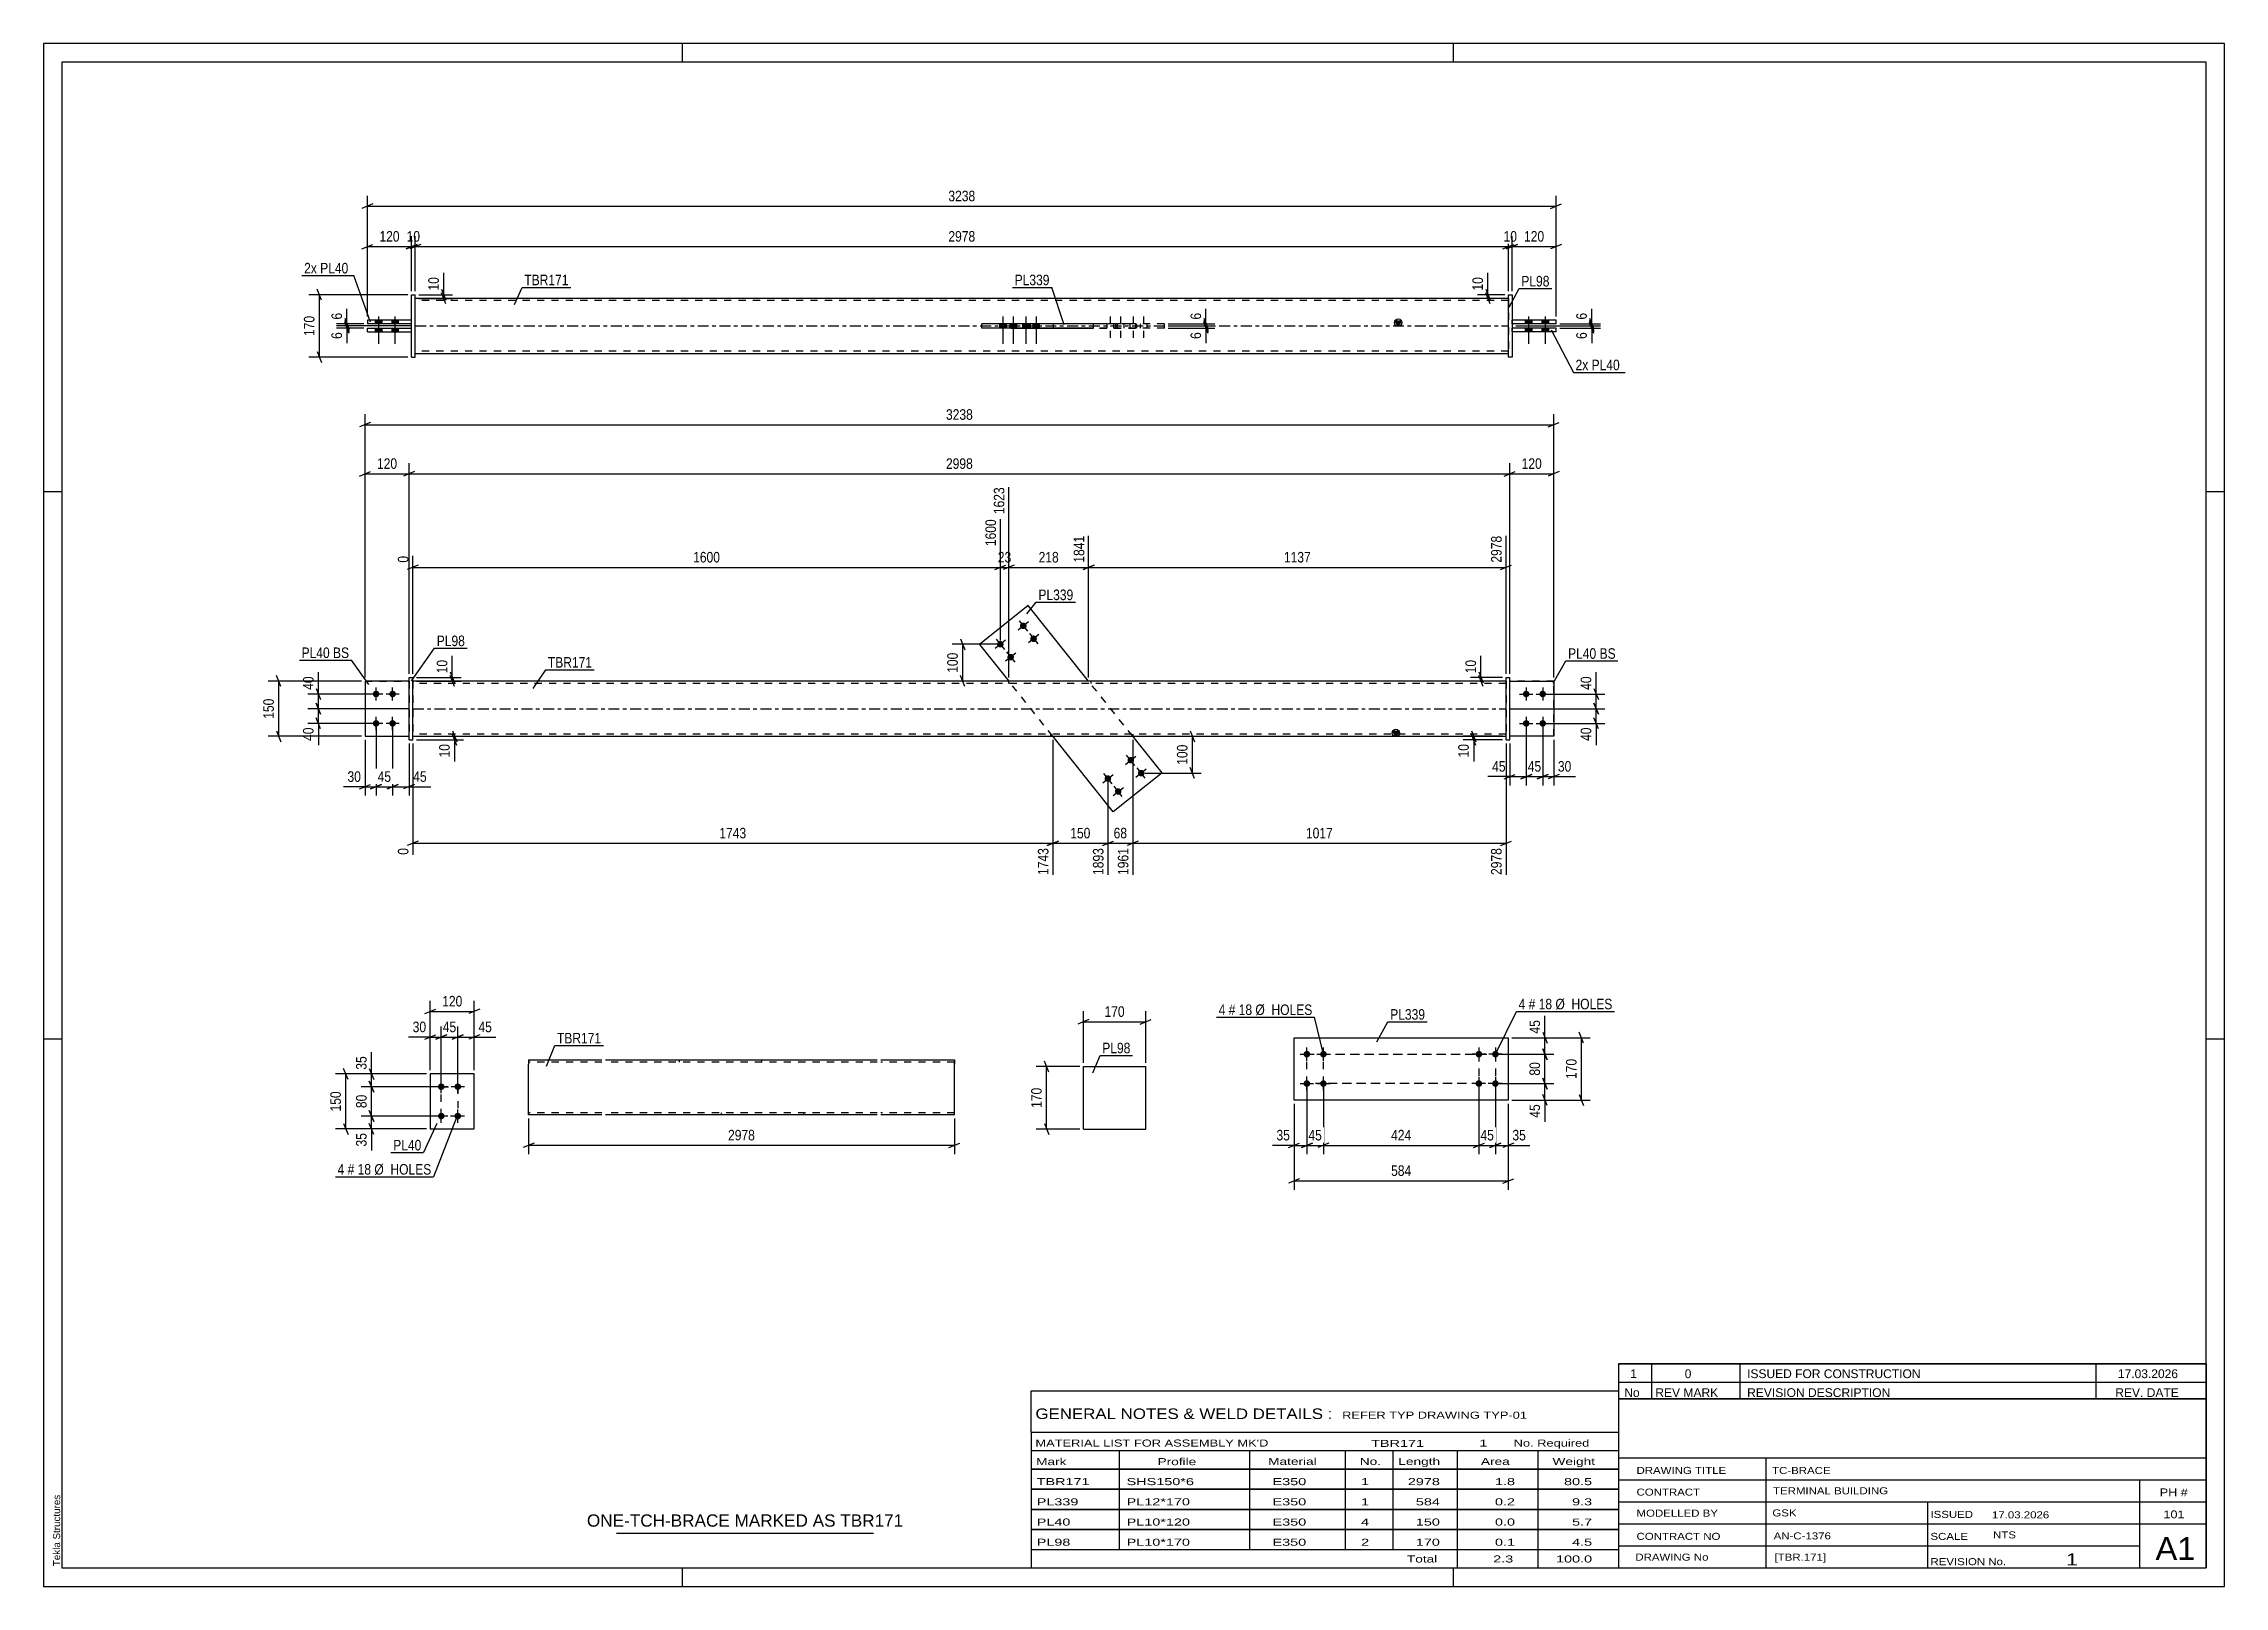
# Model space of a CAD drawing. Header units: millimetres. Extents: x 0 to 594, y 0 to 420.
import ezdxf

# ---------------------------------------------------------------- set-up
doc = ezdxf.new("R2010")
doc.units = ezdxf.units.MM
doc.linetypes.add('DXK_LINE_DOT2', pattern=[3.9198, 1.9599, -1.9599])
doc.linetypes.add('DXK_LINE_DOT3', pattern=[5.9187, 2.979, -0.9799, 0.9799, -0.9799])
doc.styles.add('Arial', font='ARIAL.TTF', dxfattribs={"height": 0.2})
doc.styles.add('Arial Narrow', font='ARIALN.TTF', dxfattribs={"height": 0.2})

# ---------------------------------------------------------------- blocks, each defined once
blk = doc.blocks.new('Unknown-580611892-1130')
at = {"color": 5, "linetype": 'Continuous'}
for p, q in [((594, 420), (0, 420)), ((0, 420), (0, 0)), ((174, 415), (174, 420)), ((384, 415), (384, 420)), ((594, 0), (594, 420)), ((589, 415), (5, 415)), ((5, 415), (5, 5)), ((589, 5), (589, 415)), ((5, 298), (0, 298)), ((594, 298), (589, 298)), ((5, 149), (0, 149)), ((594, 149), (589, 149)), ((0, 0), (594, 0)), ((5, 5), (589, 5)), ((174, 0), (174, 5)), ((384, 0), (384, 5))]:
    blk.add_line(p, q, dxfattribs=at)
at = {"color": 174, "linetype": 'Continuous', "style": 'Arial'}
blk.add_text('Tekla Structures', height=1.9102, rotation=90, dxfattribs=at).set_placement((4.5, 5.5))
blk = doc.blocks.new('Part-580611892-3545 - 3544')
at = {"color": 2, "linetype": 'Continuous'}
for p, q in [((340.59, 149.38), (398.94, 149.38)), ((340.59, 132.38), (340.59, 149.38)), ((398.94, 149.38), (398.94, 132.38)), ((398.94, 132.38), (340.59, 132.38))]:
    blk.add_line(p, q, dxfattribs=at)
blk = doc.blocks.new('Bolt-580611892-3546 - 3544')
at = {"linetype": 'Continuous'}
for points in [[(390.94, 143.98, -1), (390.94, 145.78, -1)], [(395.44, 143.98, -1), (395.44, 145.78, -1)], [(390.94, 135.98, -1), (390.94, 137.78, -1)], [(395.44, 135.98, -1), (395.44, 137.78, -1)]]:
    blk.add_hatch(color=1, dxfattribs=at).paths.add_polyline_path(points)
at = {"color": 1, "linetype": 'Continuous'}
for p, q in [((392.74, 144.88), (389.14, 144.88)), ((390.94, 146.68), (390.94, 143.08)), ((397.24, 144.88), (393.64, 144.88)), ((395.44, 146.68), (395.44, 143.08)), ((392.74, 136.88), (389.14, 136.88)), ((390.94, 138.68), (390.94, 135.08)), ((397.24, 136.88), (393.64, 136.88)), ((395.44, 138.68), (395.44, 135.08))]:
    blk.add_line(p, q, dxfattribs=at)
blk = doc.blocks.new('Bolt-580611892-3547 - 3544')
at = {"linetype": 'Continuous'}
for points in [[(344.09, 145.78, -1), (344.09, 143.98, -1)], [(348.59, 145.78, -1), (348.59, 143.98, -1)], [(344.09, 137.78, -1), (344.09, 135.98, -1)], [(348.59, 137.78, -1), (348.59, 135.98, -1)]]:
    blk.add_hatch(color=1, dxfattribs=at).paths.add_polyline_path(points)
at = {"color": 1, "linetype": 'Continuous'}
for p, q in [((342.29, 144.88), (345.89, 144.88)), ((344.09, 143.08), (344.09, 146.68)), ((346.79, 144.88), (350.39, 144.88)), ((348.59, 143.08), (348.59, 146.68)), ((342.29, 136.88), (345.89, 136.88)), ((344.09, 135.08), (344.09, 138.68)), ((346.79, 136.88), (350.39, 136.88)), ((348.59, 135.08), (348.59, 138.68))]:
    blk.add_line(p, q, dxfattribs=at)
blk = doc.blocks.new('Part-580611892-2167 - 2161')
at = {"color": 2, "linetype": 'Continuous'}
for p, q in [((105.31, 139.53), (105.31, 124.53)), ((117.31, 139.53), (105.31, 139.53)), ((117.31, 124.53), (117.31, 139.53)), ((105.31, 124.53), (117.31, 124.53))]:
    blk.add_line(p, q, dxfattribs=at)
blk = doc.blocks.new('Bolt-580611892-2200 - 2161')
at = {"linetype": 'Continuous'}
for points in [[(108.31, 135.13, -1), (108.31, 136.93, -1)], [(112.81, 135.13, -1), (112.81, 136.93, -1)], [(108.31, 127.13, -1), (108.31, 128.93, -1)], [(112.81, 127.13, -1), (112.81, 128.93, -1)]]:
    blk.add_hatch(color=1, dxfattribs=at).paths.add_polyline_path(points)
at = {"color": 1, "linetype": 'Continuous'}
for p, q in [((108.31, 134.23), (108.31, 137.83)), ((112.81, 134.23), (112.81, 137.83)), ((110.11, 136.03), (106.51, 136.03)), ((114.61, 136.03), (111.01, 136.03)), ((110.11, 128.03), (106.51, 128.03)), ((108.31, 126.23), (108.31, 129.83)), ((114.61, 128.03), (111.01, 128.03)), ((112.81, 126.23), (112.81, 129.83))]:
    blk.add_line(p, q, dxfattribs=at)
blk = doc.blocks.new('Part-580611892-1695 - 1673')
at = {"color": 2, "linetype": 'Continuous'}
for p, q in [((399.33, 246.44), (411.33, 246.44)), ((411.33, 246.44), (411.33, 231.44)), ((411.33, 231.44), (399.33, 231.44))]:
    blk.add_line(p, q, dxfattribs=at)
at = {"color": 7, "linetype": 'DXK_LINE_DOT2'}
blk.add_line((399.33, 231.44), (399.33, 246.44), dxfattribs=at)
blk = doc.blocks.new('Part-580611892-1679 - 1673')
at = {"color": 7, "linetype": 'DXK_LINE_DOT2'}
for p, q in [((87.56, 246.44), (87.56, 231.44)), ((87.56, 246.44), (99.56, 246.44)), ((99.56, 246.44), (99.56, 231.44)), ((87.56, 231.44), (99.56, 231.44))]:
    blk.add_line(p, q, dxfattribs=at)
blk = doc.blocks.new('Part-580611892-1700 - 1673')
at = {"linetype": 'Continuous'}
blk.add_hatch(color=2, dxfattribs=at).paths.add_polyline_path([(368.33, 231.44), (367.53, 232.84), (369.13, 232.84)])
at = {"color": 2, "linetype": 'Continuous'}
for p, q in [((398.33, 246.44), (100.56, 246.44)), ((368.33, 231.44), (367.53, 232.84)), ((367.53, 232.84), (369.13, 232.84)), ((369.13, 232.84), (368.33, 231.44)), ((100.56, 231.44), (398.33, 231.44))]:
    blk.add_line(p, q, dxfattribs=at)
at = {"color": 7, "linetype": 'DXK_LINE_DOT2'}
for p, q in [((100.56, 246.44), (100.56, 231.44)), ((398.33, 245.84), (100.56, 245.84)), ((262.78, 246.44), (262.78, 245.84)), ((285.23, 246.44), (285.23, 245.84)), ((398.33, 246.44), (398.33, 231.44)), ((398.33, 232.04), (100.56, 232.04)), ((274.31, 231.44), (274.31, 232.04)), ((296.77, 231.44), (296.77, 232.04))]:
    blk.add_line(p, q, dxfattribs=at)
at = {"color": 7, "linetype": 'DXK_LINE_DOT3'}
blk.add_line((100.56, 238.94), (398.33, 238.94), dxfattribs=at)
at = {"color": 2, "linetype": 'Continuous'}
blk.add_circle((368.33, 232.34), 1, dxfattribs=at)
blk = doc.blocks.new('Part-580611892-1684 - 1673')
at = {"color": 2, "linetype": 'Continuous'}
for p, q in [((87.56, 246.44), (87.56, 231.44)), ((99.56, 246.44), (87.56, 246.44)), ((87.56, 231.44), (99.56, 231.44))]:
    blk.add_line(p, q, dxfattribs=at)
at = {"color": 7, "linetype": 'DXK_LINE_DOT2'}
blk.add_line((99.56, 231.44), (99.56, 246.44), dxfattribs=at)
blk = doc.blocks.new('Part-580611892-1685 - 1673')
at = {"color": 2, "linetype": 'Continuous'}
for p, q in [((398.33, 230.44), (398.33, 247.44)), ((398.33, 247.44), (399.33, 247.44)), ((399.33, 230.44), (399.33, 247.44)), ((398.33, 230.44), (399.33, 230.44))]:
    blk.add_line(p, q, dxfattribs=at)
blk = doc.blocks.new('Part-580611892-1690 - 1673')
at = {"color": 7, "linetype": 'DXK_LINE_DOT2'}
for p, q in [((411.33, 246.44), (399.33, 246.44)), ((399.33, 231.44), (399.33, 246.44)), ((411.33, 231.44), (411.33, 246.44)), ((411.33, 231.44), (399.33, 231.44))]:
    blk.add_line(p, q, dxfattribs=at)
blk = doc.blocks.new('Bolt-580611892-1706 - 1673')
at = {"linetype": 'Continuous'}
for points in [[(267.55, 262.05, -1), (266.14, 260.92, -1)], [(261.3, 257.05, -1), (259.9, 255.92, -1)], [(270.36, 258.54, -1), (268.95, 257.41, -1)], [(264.11, 253.54, -1), (262.71, 252.41, -1)]]:
    blk.add_hatch(color=1, dxfattribs=at).paths.add_polyline_path(points)
at = {"color": 1, "linetype": 'Continuous'}
for p, q in [((268.25, 262.61), (265.44, 260.36)), ((265.72, 262.89), (267.97, 260.08)), ((262, 257.61), (259.19, 255.36)), ((259.47, 257.89), (261.72, 255.08)), ((271.06, 259.1), (268.25, 256.85)), ((268.53, 259.38), (270.78, 256.57)), ((264.82, 254.1), (262.01, 251.85)), ((262.29, 254.38), (264.54, 251.57))]:
    blk.add_line(p, q, dxfattribs=at)
blk = doc.blocks.new('Bolt-580611892-1707 - 1673')
at = {"linetype": 'Continuous'}
for points in [[(295.43, 224.35, -1), (296.83, 225.48, -1)], [(289.18, 219.35, -1), (290.59, 220.48, -1)], [(298.24, 220.84, -1), (299.64, 221.97, -1)], [(291.99, 215.84, -1), (293.4, 216.96, -1)]]:
    blk.add_hatch(color=1, dxfattribs=at).paths.add_polyline_path(points)
at = {"color": 1, "linetype": 'Continuous'}
for p, q in [((294.72, 223.79), (297.53, 226.04)), ((297.25, 223.51), (295, 226.32)), ((288.48, 218.79), (291.29, 221.04)), ((291.01, 218.51), (288.76, 221.32)), ((297.54, 220.28), (300.35, 222.53)), ((300.07, 220), (297.82, 222.81)), ((291.29, 215.28), (294.1, 217.53)), ((293.82, 215), (291.57, 217.81))]:
    blk.add_line(p, q, dxfattribs=at)
blk = doc.blocks.new('Bolt-580611892-1709 - 1673')
at = {"linetype": 'Continuous'}
for points in [[(90.56, 242.04, -1), (90.56, 243.84, -1)], [(95.06, 242.04, -1), (95.06, 243.84, -1)], [(90.56, 234.04, -1), (90.56, 235.84, -1)], [(95.06, 234.04, -1), (95.06, 235.84, -1)]]:
    blk.add_hatch(color=1, dxfattribs=at).paths.add_polyline_path(points)
at = {"color": 1, "linetype": 'Continuous'}
for p, q in [((90.56, 241.14), (90.56, 244.74)), ((95.06, 241.14), (95.06, 244.74)), ((92.36, 242.94), (88.76, 242.94)), ((96.86, 242.94), (93.26, 242.94)), ((92.36, 234.94), (88.76, 234.94)), ((90.56, 233.14), (90.56, 236.74)), ((96.86, 234.94), (93.26, 234.94)), ((95.06, 233.14), (95.06, 236.74))]:
    blk.add_line(p, q, dxfattribs=at)
blk = doc.blocks.new('Bolt-580611892-1710 - 1673')
at = {"linetype": 'Continuous'}
for points in [[(403.83, 243.84, -1), (403.83, 242.04, -1)], [(408.33, 243.84, -1), (408.33, 242.04, -1)], [(403.83, 235.84, -1), (403.83, 234.04, -1)], [(408.33, 235.84, -1), (408.33, 234.04, -1)]]:
    blk.add_hatch(color=1, dxfattribs=at).paths.add_polyline_path(points)
at = {"color": 1, "linetype": 'Continuous'}
for p, q in [((403.83, 244.74), (403.83, 241.14)), ((408.33, 244.74), (408.33, 241.14)), ((402.03, 242.94), (405.63, 242.94)), ((406.53, 242.94), (410.13, 242.94)), ((402.03, 234.94), (405.63, 234.94)), ((403.83, 236.74), (403.83, 233.14)), ((406.53, 234.94), (410.13, 234.94)), ((408.33, 236.74), (408.33, 233.14))]:
    blk.add_line(p, q, dxfattribs=at)
blk = doc.blocks.new('Part-580611892-1715 - 1673')
at = {"color": 2, "linetype": 'Continuous'}
for p, q in [((268.17, 267.03), (254.9, 256.41)), ((284.65, 246.44), (268.17, 267.03)), ((254.9, 256.41), (262.88, 246.44)), ((291.37, 210.86), (274.89, 231.44)), ((304.64, 221.48), (296.67, 231.44)), ((304.64, 221.48), (291.37, 210.86))]:
    blk.add_line(p, q, dxfattribs=at)
at = {"color": 7, "linetype": 'DXK_LINE_DOT2'}
for p, q in [((274.89, 231.44), (262.88, 246.44)), ((296.67, 231.44), (284.65, 246.44))]:
    blk.add_line(p, q, dxfattribs=at)
blk = doc.blocks.new('Part-580611892-1720 - 1673')
at = {"color": 2, "linetype": 'Continuous'}
for p, q in [((99.56, 230.44), (99.56, 247.44)), ((99.56, 247.44), (100.56, 247.44)), ((100.56, 230.44), (100.56, 247.44)), ((99.56, 230.44), (100.56, 230.44))]:
    blk.add_line(p, q, dxfattribs=at)
blk = doc.blocks.new('Part-580611892-1418 - 1367')
at = {"color": 2, "linetype": 'Continuous'}
for p, q in [((88.21, 341.55), (88.21, 342.55)), ((88.21, 342.55), (100.21, 342.55)), ((88.21, 341.55), (100.21, 341.55))]:
    blk.add_line(p, q, dxfattribs=at)
at = {"color": 7, "linetype": 'DXK_LINE_DOT2'}
blk.add_line((100.21, 341.55), (100.21, 342.55), dxfattribs=at)
blk = doc.blocks.new('Bolt-580611892-1370 - 1367')
at = {"linetype": 'Continuous'}
for points in [[(90.31, 343.75), (92.11, 343.75), (92.11, 344.75), (90.31, 344.75)], [(90.31, 343.75), (92.11, 343.75), (92.11, 344.75), (90.31, 344.75)], [(94.81, 343.75), (96.61, 343.75), (96.61, 344.75), (94.81, 344.75)], [(94.81, 343.75), (96.61, 343.75), (96.61, 344.75), (94.81, 344.75)], [(90.31, 341.55), (92.11, 341.55), (92.11, 342.55), (90.31, 342.55)], [(90.31, 341.55), (92.11, 341.55), (92.11, 342.55), (90.31, 342.55)], [(94.81, 341.55), (96.61, 341.55), (96.61, 342.55), (94.81, 342.55)], [(94.81, 341.55), (96.61, 341.55), (96.61, 342.55), (94.81, 342.55)]]:
    blk.add_hatch(color=1, dxfattribs=at).paths.add_polyline_path(points)
at = {"color": 1, "linetype": 'Continuous'}
for p, q in [((90.31, 344.75), (90.31, 343.75)), ((90.31, 344.75), (90.31, 343.75)), ((91.21, 345.75), (91.21, 338.25)), ((91.21, 345.75), (91.21, 338.25)), ((92.11, 344.75), (92.11, 343.75)), ((92.11, 344.75), (92.11, 343.75)), ((94.81, 344.75), (94.81, 343.75)), ((94.81, 344.75), (94.81, 343.75)), ((95.71, 345.75), (95.71, 338.25)), ((95.71, 345.75), (95.71, 338.25)), ((96.61, 344.75), (96.61, 343.75)), ((96.61, 344.75), (96.61, 343.75)), ((90.31, 342.55), (90.31, 341.55)), ((90.31, 342.55), (90.31, 341.55)), ((92.11, 342.55), (92.11, 341.55)), ((92.11, 342.55), (92.11, 341.55)), ((94.81, 342.55), (94.81, 341.55)), ((94.81, 342.55), (94.81, 341.55)), ((96.61, 342.55), (96.61, 341.55)), ((96.61, 342.55), (96.61, 341.55))]:
    blk.add_line(p, q, dxfattribs=at)
blk = doc.blocks.new('Bolt-580611892-1435 - 1367')
at = {"color": 1, "linetype": 'DXK_LINE_DOT2'}
for p, q in [((290.54, 345.75), (290.54, 338.25)), ((293.35, 345.75), (293.35, 338.25)), ((296.78, 345.75), (296.78, 338.25)), ((299.6, 345.75), (299.6, 338.25)), ((289.64, 343.75), (289.64, 342.55)), ((291.44, 343.75), (291.44, 342.55)), ((292.45, 343.75), (292.45, 342.55)), ((294.25, 343.75), (294.25, 342.55)), ((295.88, 343.75), (295.88, 342.55)), ((297.68, 343.75), (297.68, 342.55)), ((298.7, 343.75), (298.7, 342.55)), ((300.5, 343.75), (300.5, 342.55))]:
    blk.add_line(p, q, dxfattribs=at)
blk = doc.blocks.new('Bolt-580611892-1371 - 1367')
at = {"linetype": 'Continuous'}
for points in [[(405.38, 344.75), (403.58, 344.75), (403.58, 343.75), (405.38, 343.75)], [(405.38, 344.75), (403.58, 344.75), (403.58, 343.75), (405.38, 343.75)], [(409.88, 344.75), (408.08, 344.75), (408.08, 343.75), (409.88, 343.75)], [(409.88, 344.75), (408.08, 344.75), (408.08, 343.75), (409.88, 343.75)], [(405.38, 342.55), (403.58, 342.55), (403.58, 341.55), (405.38, 341.55)], [(405.38, 342.55), (403.58, 342.55), (403.58, 341.55), (405.38, 341.55)], [(409.88, 342.55), (408.08, 342.55), (408.08, 341.55), (409.88, 341.55)], [(409.88, 342.55), (408.08, 342.55), (408.08, 341.55), (409.88, 341.55)]]:
    blk.add_hatch(color=1, dxfattribs=at).paths.add_polyline_path(points)
at = {"color": 1, "linetype": 'Continuous'}
for p, q in [((403.58, 344.75), (403.58, 343.75)), ((403.58, 344.75), (403.58, 343.75)), ((404.48, 345.75), (404.48, 338.25)), ((404.48, 345.75), (404.48, 338.25)), ((405.38, 344.75), (405.38, 343.75)), ((405.38, 344.75), (405.38, 343.75)), ((408.08, 344.75), (408.08, 343.75)), ((408.08, 344.75), (408.08, 343.75)), ((408.98, 345.75), (408.98, 338.25)), ((408.98, 345.75), (408.98, 338.25)), ((409.88, 344.75), (409.88, 343.75)), ((409.88, 344.75), (409.88, 343.75)), ((403.58, 342.55), (403.58, 341.55)), ((403.58, 342.55), (403.58, 341.55)), ((405.38, 342.55), (405.38, 341.55)), ((405.38, 342.55), (405.38, 341.55)), ((408.08, 342.55), (408.08, 341.55)), ((408.08, 342.55), (408.08, 341.55)), ((409.88, 342.55), (409.88, 341.55)), ((409.88, 342.55), (409.88, 341.55))]:
    blk.add_line(p, q, dxfattribs=at)
blk = doc.blocks.new('Part-580611892-1456 - 1367')
at = {"linetype": 'Continuous'}
blk.add_hatch(color=2, dxfattribs=at).paths.add_polyline_path([(368.98, 343.15), (368.18, 344.55), (369.78, 344.55)])
at = {"color": 2, "linetype": 'Continuous'}
for p, q in [((398.98, 350.65), (101.21, 350.65)), ((368.98, 343.15), (368.18, 344.55)), ((368.18, 344.55), (369.78, 344.55)), ((369.78, 344.55), (368.98, 343.15)), ((263.43, 343.75), (263.43, 343.85)), ((263.43, 343.85), (285.89, 343.85)), ((263.43, 342.45), (263.43, 342.55)), ((285.89, 342.45), (263.43, 342.45)), ((274.96, 343.85), (274.96, 343.75)), ((274.96, 342.45), (274.96, 342.55)), ((285.89, 343.85), (285.89, 342.45)), ((101.21, 335.65), (398.98, 335.65))]:
    blk.add_line(p, q, dxfattribs=at)
at = {"color": 7, "linetype": 'DXK_LINE_DOT2'}
for p, q in [((101.21, 335.65), (101.21, 350.65)), ((398.98, 350.65), (398.98, 335.65)), ((398.98, 350.05), (101.21, 350.05)), ((263.43, 342.45), (263.43, 343.75)), ((274.96, 343.75), (274.96, 342.45)), ((285.89, 343.85), (297.42, 343.85)), ((297.42, 342.45), (285.89, 342.45)), ((297.42, 343.85), (297.42, 342.45)), ((398.98, 336.25), (101.21, 336.25))]:
    blk.add_line(p, q, dxfattribs=at)
at = {"color": 7, "linetype": 'DXK_LINE_DOT3'}
blk.add_line((101.21, 343.15), (398.98, 343.15), dxfattribs=at)
at = {"color": 2, "linetype": 'Continuous'}
blk.add_circle((368.98, 344.05), 1, dxfattribs=at)
blk = doc.blocks.new('Part-580611892-1413 - 1367')
at = {"color": 2, "linetype": 'Continuous'}
for p, q in [((88.21, 344.75), (88.21, 343.75)), ((100.21, 344.75), (88.21, 344.75)), ((100.21, 343.75), (88.21, 343.75))]:
    blk.add_line(p, q, dxfattribs=at)
at = {"color": 7, "linetype": 'DXK_LINE_DOT2'}
blk.add_line((100.21, 343.75), (100.21, 344.75), dxfattribs=at)
blk = doc.blocks.new('Part-580611892-1461 - 1367')
at = {"color": 2, "linetype": 'Continuous'}
for p, q in [((411.98, 342.55), (399.98, 342.55)), ((411.98, 341.55), (399.98, 341.55)), ((411.98, 341.55), (411.98, 342.55))]:
    blk.add_line(p, q, dxfattribs=at)
at = {"color": 7, "linetype": 'DXK_LINE_DOT2'}
blk.add_line((399.98, 341.55), (399.98, 342.55), dxfattribs=at)
blk = doc.blocks.new('Part-580611892-1397 - 1367')
at = {"color": 2, "linetype": 'Continuous'}
for p, q in [((255.55, 342.55), (255.55, 343.75)), ((285.89, 343.75), (255.55, 343.75)), ((285.89, 342.55), (255.55, 342.55)), ((268.82, 342.55), (268.82, 343.75))]:
    blk.add_line(p, q, dxfattribs=at)
at = {"color": 7, "linetype": 'DXK_LINE_DOT2'}
for p, q in [((305.3, 343.75), (285.89, 343.75)), ((305.3, 342.55), (285.89, 342.55)), ((292.03, 342.55), (292.03, 343.75)), ((305.3, 342.55), (305.3, 343.75))]:
    blk.add_line(p, q, dxfattribs=at)
blk = doc.blocks.new('Part-580611892-1398 - 1367')
at = {"color": 2, "linetype": 'Continuous'}
for p, q in [((100.21, 334.65), (100.21, 351.65)), ((100.21, 351.65), (101.21, 351.65)), ((101.21, 334.65), (101.21, 351.65)), ((100.21, 334.65), (101.21, 334.65))]:
    blk.add_line(p, q, dxfattribs=at)
blk = doc.blocks.new('Part-580611892-1433 - 1367')
at = {"color": 2, "linetype": 'Continuous'}
for p, q in [((398.98, 334.65), (398.98, 351.65)), ((398.98, 351.65), (399.98, 351.65)), ((399.98, 351.65), (399.98, 334.65)), ((399.98, 334.65), (398.98, 334.65))]:
    blk.add_line(p, q, dxfattribs=at)
blk = doc.blocks.new('Bolt-580611892-1436 - 1367')
at = {"linetype": 'Continuous'}
for points in [[(262.15, 343.75), (260.35, 343.75), (260.35, 342.55), (262.15, 342.55)], [(264.97, 343.75), (263.17, 343.75), (263.17, 342.55), (264.97, 342.55)], [(268.4, 343.75), (266.6, 343.75), (266.6, 342.55), (268.4, 342.55)], [(271.21, 343.75), (269.41, 343.75), (269.41, 342.55), (271.21, 342.55)]]:
    blk.add_hatch(color=1, dxfattribs=at).paths.add_polyline_path(points)
at = {"color": 1, "linetype": 'Continuous'}
for p, q in [((261.25, 345.75), (261.25, 338.25)), ((264.07, 345.75), (264.07, 338.25)), ((267.5, 345.75), (267.5, 338.25)), ((270.31, 345.75), (270.31, 338.25)), ((260.35, 343.75), (260.35, 342.55)), ((262.15, 343.75), (262.15, 342.55)), ((263.17, 343.75), (263.17, 342.55)), ((264.97, 343.75), (264.97, 342.55)), ((266.6, 343.75), (266.6, 342.55)), ((268.4, 343.75), (268.4, 342.55)), ((269.41, 343.75), (269.41, 342.55)), ((271.21, 343.75), (271.21, 342.55))]:
    blk.add_line(p, q, dxfattribs=at)
blk = doc.blocks.new('Part-580611892-1466 - 1367')
at = {"color": 2, "linetype": 'Continuous'}
for p, q in [((411.98, 344.75), (399.98, 344.75)), ((411.98, 343.75), (411.98, 344.75)), ((411.98, 343.75), (399.98, 343.75))]:
    blk.add_line(p, q, dxfattribs=at)
at = {"color": 7, "linetype": 'DXK_LINE_DOT2'}
blk.add_line((399.98, 343.75), (399.98, 344.75), dxfattribs=at)
blk = doc.blocks.new('Part-580611892-2404 - 2398')
at = {"color": 2, "linetype": 'Continuous'}
for p, q in [((283.21, 124.5), (283.21, 141.5)), ((283.21, 141.5), (300.21, 141.5)), ((300.21, 124.5), (300.21, 141.5)), ((283.21, 124.5), (300.21, 124.5))]:
    blk.add_line(p, q, dxfattribs=at)
blk = doc.blocks.new('Part-580611892-2436 - 2428')
at = {"color": 2, "linetype": 'Continuous'}
for p, q in [((132.09, 143.33), (132.09, 142.13)), ((132.09, 143.33), (152.09, 143.33)), ((153.09, 143.33), (227.08, 143.33)), ((228.08, 143.33), (248.08, 143.33)), ((248.08, 143.33), (248.08, 143.24)), ((248.08, 143.24), (248.08, 142.13)), ((132.09, 129.07), (132.09, 142.13)), ((248.08, 128.33), (248.08, 142.13)), ((132.09, 128.43), (132.09, 129.07)), ((132.09, 128.33), (132.09, 128.43)), ((152.09, 128.33), (132.09, 128.33)), ((227.08, 128.33), (153.09, 128.33)), ((248.08, 128.33), (228.08, 128.33))]:
    blk.add_line(p, q, dxfattribs=at)
at = {"color": 7, "linetype": 'DXK_LINE_DOT2'}
for p, q in [((152.09, 142.73), (132.09, 142.73)), ((227.08, 142.73), (153.09, 142.73)), ((173.09, 143.33), (173.09, 142.73)), ((195.55, 143.33), (195.55, 142.73)), ((248.08, 142.73), (228.08, 142.73)), ((248.08, 142.13), (248.08, 142.98)), ((132.09, 129.07), (132.09, 128.69)), ((132.09, 128.93), (132.09, 128.98)), ((152.09, 128.93), (132.09, 128.93)), ((227.08, 128.93), (153.09, 128.93)), ((184.62, 128.33), (184.62, 128.93)), ((207.08, 128.33), (207.08, 128.93)), ((248.08, 128.93), (228.08, 128.93)), ((248.08, 128.93), (248.08, 128.98))]:
    blk.add_line(p, q, dxfattribs=at)
blk = doc.blocks.new('Rectangle-580611892-3719 - 3544')
at = {"color": 1, "linetype": 'DXK_LINE_DOT2'}
blk.add_lwpolyline([(344.09, 144.88), (395.44, 144.88), (395.44, 136.88), (344.09, 136.88), (344.09, 144.88)], close=True, dxfattribs=at)
blk = doc.blocks.new('Rectangle-580611892-2384 - 2161')
at = {"color": 1, "linetype": 'DXK_LINE_DOT2'}
blk.add_lwpolyline([(108.31, 136.03), (112.81, 136.03), (112.81, 128.03), (108.31, 128.03), (108.31, 136.03)], close=True, dxfattribs=at)
blk = doc.blocks.new('Rectangle-580611892-3729 - 3544')
at = {"color": 1, "linetype": 'DXK_LINE_DOT2'}
blk.add_lwpolyline([(348.59, 144.88), (390.94, 144.88), (390.94, 136.88), (348.59, 136.88), (348.59, 144.88)], close=True, dxfattribs=at)
blk = doc.blocks.new('StraightDimension-580611892-3591 - 3544')
at = {"color": 7, "linetype": 'Continuous'}
for p, q in [((399.94, 149.38), (421.28, 149.38)), ((419.48, 147.88), (418.28, 150.88)), ((418.88, 132.38), (418.88, 149.38)), ((399.94, 132.38), (421.28, 132.38)), ((418.28, 133.88), (419.48, 130.88))]:
    blk.add_line(p, q, dxfattribs=at)
at = {"color": 0}
blk.add_wipeout([(418.13, 144.22), (413.93, 144.22), (413.93, 137.53), (418.13, 137.53)], dxfattribs=at)
at = {"color": 3, "style": 'Arial Narrow'}
blk.add_text('170', height=2.863, rotation=90.00021, dxfattribs=at).set_placement((417.53, 138.13))
blk = doc.blocks.new('StraightDimension-580611892-3551 - 3544')
at = {"color": 7, "linetype": 'Continuous'}
for p, q in [((395.44, 135.88), (395.44, 117.66)), ((398.94, 131.38), (398.94, 117.66)), ((393.94, 119.46), (396.94, 120.66)), ((395.44, 120.06), (398.94, 120.06)), ((400.44, 120.66), (397.44, 119.46))]:
    blk.add_line(p, q, dxfattribs=at)
at = {"color": 0}
blk.add_wipeout([(404.33, 120.81), (404.33, 125.01), (399.47, 125.01), (399.47, 120.81)], dxfattribs=at)
at = {"color": 7, "linetype": 'Continuous'}
blk.add_line((398.94, 120.06), (404.85, 120.06), dxfattribs=at)
blk.add_line((398.94, 120.06), (404.85, 120.06), dxfattribs=at)
at = {"color": 3, "style": 'Arial Narrow'}
blk.add_text('35', height=2.863, dxfattribs=at).set_placement((400.07, 121.41))
blk = doc.blocks.new('StraightDimension-580611892-3697 - 3544')
at = {"color": 7, "linetype": 'Continuous'}
for p, q in [((399.94, 149.38), (411.34, 149.38)), ((408.34, 150.88), (409.54, 147.88)), ((408.94, 144.88), (408.94, 149.38)), ((396.44, 144.88), (411.34, 144.88)), ((409.54, 143.38), (408.34, 146.38))]:
    blk.add_line(p, q, dxfattribs=at)
at = {"color": 0}
blk.add_wipeout([(408.19, 154.76), (403.99, 154.76), (403.99, 149.9), (408.19, 149.9)], dxfattribs=at)
at = {"color": 7, "linetype": 'Continuous'}
blk.add_line((408.94, 149.38), (408.94, 155.28), dxfattribs=at)
blk.add_line((408.94, 149.38), (408.94, 155.28), dxfattribs=at)
at = {"color": 3, "style": 'Arial Narrow'}
blk.add_text('45', height=2.863, rotation=90.00021, dxfattribs=at).set_placement((407.59, 150.5))
blk = doc.blocks.new('StraightDimension-580611892-3552 - 3544')
at = {"color": 7, "linetype": 'Continuous'}
for p, q in [((390.94, 135.88), (390.94, 117.66)), ((395.44, 135.88), (395.44, 117.66)), ((389.44, 119.46), (392.44, 120.66)), ((390.94, 120.06), (395.44, 120.06)), ((396.94, 120.66), (393.94, 119.46))]:
    blk.add_line(p, q, dxfattribs=at)
at = {"color": 0}
blk.add_wipeout([(395.62, 120.81), (395.62, 125.01), (390.77, 125.01), (390.77, 120.81)], dxfattribs=at)
at = {"color": 3, "style": 'Arial Narrow'}
blk.add_text('45', height=2.863, dxfattribs=at).set_placement((391.37, 121.41))
blk = doc.blocks.new('StraightDimension-580611892-3553 - 3544')
at = {"color": 7, "linetype": 'Continuous'}
for p, q in [((348.59, 135.88), (348.59, 117.66)), ((390.94, 135.88), (390.94, 117.66)), ((350.09, 120.66), (347.09, 119.46)), ((348.59, 120.06), (390.94, 120.06)), ((389.44, 119.46), (392.44, 120.66))]:
    blk.add_line(p, q, dxfattribs=at)
at = {"color": 0}
blk.add_wipeout([(373.11, 120.81), (373.11, 125.01), (366.43, 125.01), (366.43, 120.81)], dxfattribs=at)
at = {"color": 3, "style": 'Arial Narrow'}
blk.add_text('424', height=2.863, dxfattribs=at).set_placement((367.03, 121.41))
blk = doc.blocks.new('StraightDimension-580611892-3554 - 3544')
at = {"color": 7, "linetype": 'Continuous'}
for p, q in [((344.09, 135.88), (344.09, 117.66)), ((348.59, 135.88), (348.59, 117.66)), ((342.59, 119.46), (345.59, 120.66)), ((344.09, 120.06), (348.59, 120.06)), ((350.09, 120.66), (347.09, 119.46))]:
    blk.add_line(p, q, dxfattribs=at)
at = {"color": 0}
blk.add_wipeout([(348.77, 120.81), (348.77, 125.01), (343.91, 125.01), (343.91, 120.81)], dxfattribs=at)
at = {"color": 3, "style": 'Arial Narrow'}
blk.add_text('45', height=2.863, dxfattribs=at).set_placement((344.51, 121.41))
blk = doc.blocks.new('StraightDimension-580611892-3555 - 3544')
at = {"color": 7, "linetype": 'Continuous'}
for p, q in [((340.59, 131.38), (340.59, 117.66)), ((344.09, 135.88), (344.09, 117.66)), ((339.09, 119.46), (342.09, 120.66)), ((340.59, 120.06), (344.09, 120.06)), ((345.59, 120.66), (342.59, 119.46))]:
    blk.add_line(p, q, dxfattribs=at)
at = {"color": 0}
blk.add_wipeout([(340.07, 120.81), (340.07, 125.01), (335.21, 125.01), (335.21, 120.81)], dxfattribs=at)
at = {"color": 7, "linetype": 'Continuous'}
blk.add_line((340.59, 120.06), (334.69, 120.06), dxfattribs=at)
blk.add_line((340.59, 120.06), (334.69, 120.06), dxfattribs=at)
at = {"color": 3, "style": 'Arial Narrow'}
blk.add_text('35', height=2.863, dxfattribs=at).set_placement((335.81, 121.41))
blk = doc.blocks.new('StraightDimension-580611892-3571 - 3544')
at = {"color": 7, "linetype": 'Continuous'}
for p, q in [((340.59, 131.38), (340.59, 107.99)), ((398.94, 131.38), (398.94, 107.99)), ((342.09, 110.99), (339.09, 109.79)), ((340.59, 110.39), (398.94, 110.39)), ((397.44, 109.79), (400.44, 110.99))]:
    blk.add_line(p, q, dxfattribs=at)
at = {"color": 0}
blk.add_wipeout([(373.11, 111.14), (373.11, 115.34), (366.43, 115.34), (366.43, 111.14)], dxfattribs=at)
at = {"color": 3, "style": 'Arial Narrow'}
blk.add_text('584', height=2.863, dxfattribs=at).set_placement((367.03, 111.74))
blk = doc.blocks.new('StraightDimension-580611892-3698 - 3544')
at = {"color": 7, "linetype": 'Continuous'}
for p, q in [((396.44, 144.88), (411.34, 144.88)), ((408.34, 146.38), (409.54, 143.38)), ((408.94, 136.88), (408.94, 144.88)), ((396.44, 136.88), (411.34, 136.88)), ((409.54, 135.38), (408.34, 138.38))]:
    blk.add_line(p, q, dxfattribs=at)
at = {"color": 0}
blk.add_wipeout([(408.19, 143.3), (403.99, 143.3), (403.99, 138.45), (408.19, 138.45)], dxfattribs=at)
at = {"color": 3, "style": 'Arial Narrow'}
blk.add_text('80', height=2.863, rotation=90.00021, dxfattribs=at).set_placement((407.59, 139.05))
blk = doc.blocks.new('StraightDimension-580611892-3699 - 3544')
at = {"color": 7, "linetype": 'Continuous'}
for p, q in [((396.44, 136.88), (411.34, 136.88)), ((408.34, 138.38), (409.54, 135.38)), ((408.94, 132.38), (408.94, 136.88)), ((399.94, 132.38), (411.34, 132.38)), ((409.54, 130.88), (408.34, 133.88))]:
    blk.add_line(p, q, dxfattribs=at)
at = {"color": 0}
blk.add_wipeout([(408.19, 131.85), (403.99, 131.85), (403.99, 126.99), (408.19, 126.99)], dxfattribs=at)
at = {"color": 7, "linetype": 'Continuous'}
blk.add_line((408.94, 132.38), (408.94, 126.47), dxfattribs=at)
blk.add_line((408.94, 132.38), (408.94, 126.47), dxfattribs=at)
at = {"color": 3, "style": 'Arial Narrow'}
blk.add_text('45', height=2.863, rotation=90.00021, dxfattribs=at).set_placement((407.59, 127.59))
blk = doc.blocks.new('StraightDimension-580611892-2344 - 2161')
at = {"color": 7, "linetype": 'Continuous'}
for p, q in [((106.81, 148.93), (109.81, 150.13)), ((108.31, 137.03), (108.31, 152.38)), ((108.31, 149.53), (112.81, 149.53)), ((114.31, 150.13), (111.31, 148.93)), ((112.81, 137.03), (112.81, 152.38))]:
    blk.add_line(p, q, dxfattribs=at)
at = {"color": 0}
blk.add_wipeout([(112.99, 150.28), (112.99, 154.48), (108.13, 154.48), (108.13, 150.28)], dxfattribs=at)
at = {"color": 3, "style": 'Arial Narrow'}
blk.add_text('45', height=2.863, dxfattribs=at).set_placement((108.73, 150.88))
blk = doc.blocks.new('StraightDimension-580611892-2300 - 2161')
at = {"color": 7, "linetype": 'Continuous'}
for p, q in [((104.31, 139.53), (86.46, 139.53)), ((88.71, 141.03), (89.91, 138.03)), ((89.91, 134.53), (88.71, 137.53)), ((89.31, 136.03), (89.31, 139.53)), ((107.31, 136.03), (86.46, 136.03))]:
    blk.add_line(p, q, dxfattribs=at)
at = {"color": 0}
blk.add_wipeout([(88.56, 144.92), (84.36, 144.92), (84.36, 140.06), (88.56, 140.06)], dxfattribs=at)
at = {"color": 7, "linetype": 'Continuous'}
blk.add_line((89.31, 139.53), (89.31, 145.44), dxfattribs=at)
blk.add_line((89.31, 139.53), (89.31, 145.44), dxfattribs=at)
at = {"color": 3, "style": 'Arial Narrow'}
blk.add_text('35', height=2.863, rotation=90.00021, dxfattribs=at).set_placement((87.96, 140.66))
blk = doc.blocks.new('StraightDimension-580611892-2277 - 2161')
at = {"color": 7, "linetype": 'Continuous'}
for p, q in [((107.31, 128.03), (86.46, 128.03)), ((88.71, 129.53), (89.91, 126.53)), ((89.91, 123.03), (88.71, 126.03)), ((89.31, 124.53), (89.31, 128.03)), ((104.31, 124.53), (86.46, 124.53))]:
    blk.add_line(p, q, dxfattribs=at)
at = {"color": 0}
blk.add_wipeout([(88.56, 124.01), (84.36, 124.01), (84.36, 119.15), (88.56, 119.15)], dxfattribs=at)
at = {"color": 7, "linetype": 'Continuous'}
blk.add_line((89.31, 124.53), (89.31, 118.63), dxfattribs=at)
blk.add_line((89.31, 124.53), (89.31, 118.63), dxfattribs=at)
at = {"color": 3, "style": 'Arial Narrow'}
blk.add_text('35', height=2.863, rotation=90.00021, dxfattribs=at).set_placement((87.96, 119.75))
blk = doc.blocks.new('StraightDimension-580611892-2290 - 2161')
at = {"color": 7, "linetype": 'Continuous'}
for p, q in [((88.71, 137.53), (89.91, 134.53)), ((107.31, 136.03), (86.46, 136.03)), ((89.31, 128.03), (89.31, 136.03)), ((107.31, 128.03), (86.46, 128.03)), ((89.91, 126.53), (88.71, 129.53))]:
    blk.add_line(p, q, dxfattribs=at)
at = {"color": 0}
blk.add_wipeout([(88.56, 134.46), (84.36, 134.46), (84.36, 129.61), (88.56, 129.61)], dxfattribs=at)
at = {"color": 3, "style": 'Arial Narrow'}
blk.add_text('80', height=2.863, rotation=90.00021, dxfattribs=at).set_placement((87.96, 130.21))
blk = doc.blocks.new('StraightDimension-580611892-2314 - 2161')
at = {"color": 7, "linetype": 'Continuous'}
for p, q in [((104.31, 139.53), (79.46, 139.53)), ((82.91, 138.03), (81.71, 141.03)), ((82.31, 124.53), (82.31, 139.53)), ((81.71, 126.03), (82.91, 123.03)), ((104.31, 124.53), (79.46, 124.53))]:
    blk.add_line(p, q, dxfattribs=at)
at = {"color": 0}
blk.add_wipeout([(81.56, 135.38), (77.36, 135.38), (77.36, 128.69), (81.56, 128.69)], dxfattribs=at)
at = {"color": 3, "style": 'Arial Narrow'}
blk.add_text('150', height=2.863, rotation=90.00021, dxfattribs=at).set_placement((80.96, 129.29))
blk = doc.blocks.new('StraightDimension-580611892-2331 - 2161')
at = {"color": 7, "linetype": 'Continuous'}
for p, q in [((103.81, 148.93), (106.81, 150.13)), ((105.31, 140.53), (105.31, 152.38)), ((105.31, 149.53), (108.31, 149.53)), ((109.81, 150.13), (106.81, 148.93)), ((108.31, 137.03), (108.31, 152.38))]:
    blk.add_line(p, q, dxfattribs=at)
at = {"color": 0}
blk.add_wipeout([(104.79, 150.28), (104.79, 154.48), (99.93, 154.48), (99.93, 150.28)], dxfattribs=at)
at = {"color": 7, "linetype": 'Continuous'}
blk.add_line((105.31, 149.53), (99.4, 149.53), dxfattribs=at)
blk.add_line((105.31, 149.53), (99.4, 149.53), dxfattribs=at)
at = {"color": 3, "style": 'Arial Narrow'}
blk.add_text('30', height=2.863, dxfattribs=at).set_placement((100.53, 150.88))
blk = doc.blocks.new('StraightDimension-580611892-2354 - 2161')
at = {"color": 7, "linetype": 'Continuous'}
for p, q in [((111.31, 148.93), (114.31, 150.13)), ((112.81, 137.03), (112.81, 152.38)), ((112.81, 149.53), (117.31, 149.53)), ((118.81, 150.13), (115.81, 148.93)), ((117.31, 140.53), (117.31, 152.38))]:
    blk.add_line(p, q, dxfattribs=at)
at = {"color": 0}
blk.add_wipeout([(122.69, 150.28), (122.69, 154.48), (117.84, 154.48), (117.84, 150.28)], dxfattribs=at)
at = {"color": 7, "linetype": 'Continuous'}
blk.add_line((117.31, 149.53), (123.22, 149.53), dxfattribs=at)
blk.add_line((117.31, 149.53), (123.22, 149.53), dxfattribs=at)
at = {"color": 3, "style": 'Arial Narrow'}
blk.add_text('45', height=2.863, dxfattribs=at).set_placement((118.44, 150.88))
blk = doc.blocks.new('StraightDimension-580611892-2368 - 2161')
at = {"color": 7, "linetype": 'Continuous'}
for p, q in [((103.81, 155.93), (106.81, 157.13)), ((105.31, 140.53), (105.31, 159.38)), ((105.31, 156.53), (117.31, 156.53)), ((118.81, 157.13), (115.81, 155.93)), ((117.31, 140.53), (117.31, 159.38))]:
    blk.add_line(p, q, dxfattribs=at)
at = {"color": 0}
blk.add_wipeout([(114.65, 157.28), (114.65, 161.48), (107.97, 161.48), (107.97, 157.28)], dxfattribs=at)
at = {"color": 3, "style": 'Arial Narrow'}
blk.add_text('120', height=2.863, dxfattribs=at).set_placement((108.57, 157.88))
blk = doc.blocks.new('StraightDimension-580611892-1850 - 1673')
at = {"color": 7, "linetype": 'Continuous'}
for p, q in [((296.67, 230.44), (296.67, 193.68)), ((289.88, 218.92), (289.88, 193.68)), ((288.38, 201.69), (291.38, 202.89)), ((289.88, 202.29), (296.67, 202.29)), ((298.17, 202.89), (295.17, 201.69))]:
    blk.add_line(p, q, dxfattribs=at)
at = {"color": 0}
blk.add_wipeout([(295.7, 203.04), (295.7, 207.24), (290.85, 207.24), (290.85, 203.04)], dxfattribs=at)
at = {"color": 0, "linetype": 'Continuous'}
blk.add_wipeout([(296.07, 201.59), (291.87, 201.59), (291.87, 193.08), (296.07, 193.08)], dxfattribs=at)
at = {"color": 3, "style": 'Arial Narrow'}
blk.add_text('68', height=2.863, dxfattribs=at).set_placement((291.45, 203.64))
at = {"color": 3, "linetype": 'Continuous', "style": 'Arial Narrow'}
blk.add_text('1961', height=2.863, rotation=90.00021, dxfattribs=at).set_placement((295.47, 193.68))
blk = doc.blocks.new('StraightDimension-580611892-1936 - 1673')
at = {"color": 7, "linetype": 'Continuous'}
for p, q in [((388.93, 232.94), (390.13, 229.94)), ((390.13, 228.94), (388.93, 231.94)), ((397.33, 231.44), (386.68, 231.44)), ((397.33, 230.44), (386.68, 230.44)), ((389.53, 230.44), (389.53, 231.44))]:
    blk.add_line(p, q, dxfattribs=at)
at = {"color": 0}
blk.add_wipeout([(388.78, 229.92), (384.58, 229.92), (384.58, 225.06), (388.78, 225.06)], dxfattribs=at)
at = {"color": 7, "linetype": 'Continuous'}
blk.add_line((389.53, 230.44), (389.53, 224.54), dxfattribs=at)
blk.add_line((389.53, 230.44), (389.53, 224.54), dxfattribs=at)
at = {"color": 3, "style": 'Arial Narrow'}
blk.add_text('10', height=2.863, rotation=90.00021, dxfattribs=at).set_placement((388.18, 225.66))
blk = doc.blocks.new('StraightDimension-580611892-1792 - 1673')
at = {"color": 7, "linetype": 'Continuous'}
for p, q in [((262.88, 247.44), (262.88, 299.21)), ((260.6, 257.49), (260.6, 290.51)), ((259.1, 276.8), (262.1, 278)), ((260.6, 277.4), (262.88, 277.4)), ((264.38, 278), (261.38, 276.8))]:
    blk.add_line(p, q, dxfattribs=at)
at = {"color": 0, "linetype": 'Continuous'}
blk.add_wipeout([(262.28, 299.81), (258.08, 299.81), (258.08, 291.3), (262.28, 291.3)], dxfattribs=at)
at = {"color": 0}
blk.add_wipeout([(264.17, 278.15), (264.17, 282.35), (259.31, 282.35), (259.31, 278.15)], dxfattribs=at)
at = {"color": 3, "linetype": 'Continuous', "style": 'Arial Narrow'}
blk.add_text('1623', height=2.863, rotation=90.00021, dxfattribs=at).set_placement((261.68, 291.9))
at = {"color": 3, "style": 'Arial Narrow'}
blk.add_text('23', height=2.863, dxfattribs=at).set_placement((259.91, 278.75))
blk = doc.blocks.new('StraightDimension-580611892-1955 - 1673')
at = {"color": 7, "linetype": 'Continuous'}
for p, q in [((403.83, 233.94), (403.83, 218.06)), ((408.33, 233.94), (408.33, 218.06)), ((402.33, 219.86), (405.33, 221.06)), ((403.83, 220.46), (408.33, 220.46)), ((409.83, 221.06), (406.83, 219.86))]:
    blk.add_line(p, q, dxfattribs=at)
at = {"color": 0}
blk.add_wipeout([(408.51, 221.21), (408.51, 225.41), (403.65, 225.41), (403.65, 221.21)], dxfattribs=at)
at = {"color": 3, "style": 'Arial Narrow'}
blk.add_text('45', height=2.863, dxfattribs=at).set_placement((404.25, 221.81))
blk = doc.blocks.new('StraightDimension-580611892-1891 - 1673')
at = {"color": 7, "linetype": 'Continuous'}
for p, q in [((111.36, 232.94), (112.56, 229.94)), ((112.56, 228.94), (111.36, 231.94)), ((101.56, 231.44), (114.36, 231.44)), ((101.56, 230.44), (114.36, 230.44)), ((111.96, 230.44), (111.96, 231.44))]:
    blk.add_line(p, q, dxfattribs=at)
at = {"color": 0}
blk.add_wipeout([(111.21, 229.92), (107.01, 229.92), (107.01, 225.06), (111.21, 225.06)], dxfattribs=at)
at = {"color": 7, "linetype": 'Continuous'}
blk.add_line((111.96, 230.44), (111.96, 224.54), dxfattribs=at)
blk.add_line((111.96, 230.44), (111.96, 224.54), dxfattribs=at)
at = {"color": 3, "style": 'Arial Narrow'}
blk.add_text('10', height=2.863, rotation=90.00021, dxfattribs=at).set_placement((110.61, 225.66))
blk = doc.blocks.new('StraightDimension-580611892-1827 - 1673')
at = {"color": 7, "linetype": 'Continuous'}
for p, q in [((90.56, 233.94), (90.56, 215.28)), ((87.56, 230.44), (87.56, 215.28)), ((86.06, 217.08), (89.06, 218.28)), ((87.56, 217.68), (90.56, 217.68)), ((92.06, 218.28), (89.06, 217.08))]:
    blk.add_line(p, q, dxfattribs=at)
at = {"color": 0}
blk.add_wipeout([(87.03, 218.43), (87.03, 222.63), (82.17, 222.63), (82.17, 218.43)], dxfattribs=at)
at = {"color": 7, "linetype": 'Continuous'}
blk.add_line((87.56, 217.68), (81.65, 217.68), dxfattribs=at)
blk.add_line((87.56, 217.68), (81.65, 217.68), dxfattribs=at)
at = {"color": 3, "style": 'Arial Narrow'}
blk.add_text('30', height=2.863, dxfattribs=at).set_placement((82.77, 219.03))
blk = doc.blocks.new('StraightDimension-580611892-1806 - 1673')
at = {"color": 7, "linetype": 'Continuous'}
for p, q in [((260.6, 257.49), (260.6, 290.51)), ((100.56, 248.44), (100.56, 280.53)), ((102.06, 278), (99.06, 276.8)), ((100.56, 277.4), (260.6, 277.4)), ((259.1, 276.8), (262.1, 278))]:
    blk.add_line(p, q, dxfattribs=at)
at = {"color": 0, "linetype": 'Continuous'}
for points in [[(260, 291.11), (255.8, 291.11), (255.8, 282.6), (260, 282.6)], [(99.96, 281.13), (95.76, 281.13), (95.76, 278.1), (99.96, 278.1)]]:
    blk.add_wipeout(points, dxfattribs=at)
at = {"color": 0}
blk.add_wipeout([(184.83, 278.15), (184.83, 282.35), (176.32, 282.35), (176.32, 278.15)], dxfattribs=at)
at = {"color": 3, "linetype": 'Continuous', "style": 'Arial Narrow'}
for s, height, p in [('1600', 2.863, (259.4, 283.2)), ('0', 2.86, (99.36, 278.7))]:
    blk.add_text(s, height=height, rotation=90.00021, dxfattribs=at).set_placement(p)
at = {"color": 3, "style": 'Arial Narrow'}
blk.add_text('1600', height=2.863, dxfattribs=at).set_placement((176.92, 278.75))
blk = doc.blocks.new('StraightDimension-580611892-2017 - 1673')
at = {"color": 7, "linetype": 'Continuous'}
for p, q in [((399.33, 238.94), (425.29, 238.94)), ((422.29, 240.44), (423.49, 237.44)), ((422.89, 234.94), (422.89, 238.94)), ((409.33, 234.94), (425.29, 234.94)), ((423.49, 233.44), (422.29, 236.44))]:
    blk.add_line(p, q, dxfattribs=at)
at = {"color": 0}
blk.add_wipeout([(422.14, 234.42), (417.94, 234.42), (417.94, 229.56), (422.14, 229.56)], dxfattribs=at)
at = {"color": 7, "linetype": 'Continuous'}
blk.add_line((422.89, 234.94), (422.89, 229.04), dxfattribs=at)
blk.add_line((422.89, 234.94), (422.89, 229.04), dxfattribs=at)
at = {"color": 3, "style": 'Arial Narrow'}
blk.add_text('40', height=2.863, rotation=90.00021, dxfattribs=at).set_placement((421.54, 230.16))
blk = doc.blocks.new('StraightDimension-580611892-2031 - 1673')
at = {"color": 7, "linetype": 'Continuous'}
for p, q in [((397.33, 247.44), (388.65, 247.44)), ((397.33, 246.44), (388.65, 246.44)), ((390.9, 248.94), (392.1, 245.94)), ((392.1, 244.94), (390.9, 247.94)), ((391.5, 246.44), (391.5, 247.44))]:
    blk.add_line(p, q, dxfattribs=at)
at = {"color": 0}
blk.add_wipeout([(390.75, 252.83), (386.55, 252.83), (386.55, 247.97), (390.75, 247.97)], dxfattribs=at)
at = {"color": 7, "linetype": 'Continuous'}
blk.add_line((391.5, 247.44), (391.5, 253.35), dxfattribs=at)
blk.add_line((391.5, 247.44), (391.5, 253.35), dxfattribs=at)
at = {"color": 3, "style": 'Arial Narrow'}
blk.add_text('10', height=2.863, rotation=90.00021, dxfattribs=at).set_placement((390.15, 248.57))
blk = doc.blocks.new('StraightDimension-580611892-1760 - 1673')
at = {"color": 7, "linetype": 'Continuous'}
for p, q in [((284.65, 247.44), (284.65, 286.01)), ((398.33, 248.44), (398.33, 286.01)), ((286.15, 278), (283.15, 276.8)), ((284.65, 277.4), (398.33, 277.4)), ((396.83, 276.8), (399.83, 278))]:
    blk.add_line(p, q, dxfattribs=at)
at = {"color": 0, "linetype": 'Continuous'}
blk.add_wipeout([(397.73, 286.61), (393.53, 286.61), (393.53, 278.1), (397.73, 278.1)], dxfattribs=at)
at = {"color": 0}
blk.add_wipeout([(345.75, 278.15), (345.75, 282.35), (337.24, 282.35), (337.24, 278.15)], dxfattribs=at)
at = {"color": 3, "linetype": 'Continuous', "style": 'Arial Narrow'}
blk.add_text('2978', height=2.863, rotation=90.00021, dxfattribs=at).set_placement((397.13, 278.7))
at = {"color": 3, "style": 'Arial Narrow'}
blk.add_text('1137', height=2.863, dxfattribs=at).set_placement((337.84, 278.75))
blk = doc.blocks.new('StraightDimension-580611892-2057 - 1673')
at = {"color": 7, "linetype": 'Continuous'}
for p, q in [((86.06, 302.29), (89.06, 303.49)), ((87.56, 247.44), (87.56, 305.74)), ((101.06, 303.49), (98.06, 302.29)), ((99.56, 248.44), (99.56, 305.74)), ((87.56, 302.89), (99.56, 302.89))]:
    blk.add_line(p, q, dxfattribs=at)
at = {"color": 0}
blk.add_wipeout([(96.9, 303.64), (96.9, 307.84), (90.21, 307.84), (90.21, 303.64)], dxfattribs=at)
at = {"color": 3, "style": 'Arial Narrow'}
blk.add_text('120', height=2.863, dxfattribs=at).set_placement((90.81, 304.24))
blk = doc.blocks.new('StraightDimension-580611892-1900 - 1673')
at = {"color": 7, "linetype": 'Continuous'}
for p, q in [((101.56, 247.44), (113.71, 247.44)), ((101.56, 246.44), (113.71, 246.44)), ((110.71, 248.94), (111.91, 245.94)), ((111.91, 244.94), (110.71, 247.94)), ((111.31, 246.44), (111.31, 247.44))]:
    blk.add_line(p, q, dxfattribs=at)
at = {"color": 0}
blk.add_wipeout([(110.56, 252.83), (106.36, 252.83), (106.36, 247.97), (110.56, 247.97)], dxfattribs=at)
at = {"color": 7, "linetype": 'Continuous'}
blk.add_line((111.31, 247.44), (111.31, 253.35), dxfattribs=at)
blk.add_line((111.31, 247.44), (111.31, 253.35), dxfattribs=at)
at = {"color": 3, "style": 'Arial Narrow'}
blk.add_text('10', height=2.863, rotation=90.00021, dxfattribs=at).set_placement((109.96, 248.57))
blk = doc.blocks.new('StraightDimension-580611892-2050 - 1673')
at = {"color": 7, "linetype": 'Continuous'}
for p, q in [((101.06, 303.49), (98.06, 302.29)), ((99.56, 248.44), (99.56, 305.74)), ((397.83, 302.29), (400.83, 303.49)), ((399.33, 248.44), (399.33, 305.74)), ((99.56, 302.89), (399.33, 302.89))]:
    blk.add_line(p, q, dxfattribs=at)
at = {"color": 0}
blk.add_wipeout([(253.7, 303.64), (253.7, 307.84), (245.19, 307.84), (245.19, 303.64)], dxfattribs=at)
at = {"color": 3, "style": 'Arial Narrow'}
blk.add_text('2998', height=2.863, dxfattribs=at).set_placement((245.79, 304.24))
blk = doc.blocks.new('StraightDimension-580611892-1772 - 1673')
at = {"color": 7, "linetype": 'Continuous'}
for p, q in [((262.88, 247.44), (262.88, 299.21)), ((284.65, 247.44), (284.65, 286.01)), ((264.38, 278), (261.38, 276.8)), ((262.88, 277.4), (284.65, 277.4)), ((283.15, 276.8), (286.15, 278))]:
    blk.add_line(p, q, dxfattribs=at)
at = {"color": 0}
blk.add_wipeout([(277.11, 278.15), (277.11, 282.35), (270.42, 282.35), (270.42, 278.15)], dxfattribs=at)
at = {"color": 3, "style": 'Arial Narrow'}
blk.add_text('218', height=2.863, dxfattribs=at).set_placement((271.02, 278.75))
at = {"color": 0, "linetype": 'Continuous'}
blk.add_wipeout([(284.05, 286.61), (279.85, 286.61), (279.85, 278.1), (284.05, 278.1)], dxfattribs=at)
at = {"color": 3, "linetype": 'Continuous', "style": 'Arial Narrow'}
blk.add_text('1841', height=2.863, rotation=90.00021, dxfattribs=at).set_placement((283.45, 278.7))
blk = doc.blocks.new('StraightDimension-580611892-1909 - 1673')
at = {"color": 7, "linetype": 'Continuous'}
for p, q in [((74.26, 244.44), (75.46, 241.44)), ((89.56, 242.94), (72.01, 242.94)), ((99.56, 238.94), (72.01, 238.94)), ((75.46, 237.44), (74.26, 240.44)), ((74.86, 238.94), (74.86, 242.94))]:
    blk.add_line(p, q, dxfattribs=at)
at = {"color": 0}
blk.add_wipeout([(74.11, 248.33), (69.91, 248.33), (69.91, 243.47), (74.11, 243.47)], dxfattribs=at)
at = {"color": 7, "linetype": 'Continuous'}
blk.add_line((74.86, 242.94), (74.86, 248.85), dxfattribs=at)
blk.add_line((74.86, 242.94), (74.86, 248.85), dxfattribs=at)
at = {"color": 3, "style": 'Arial Narrow'}
blk.add_text('40', height=2.863, rotation=90.00021, dxfattribs=at).set_placement((73.51, 244.07))
blk = doc.blocks.new('StraightDimension-580611892-2040 - 1673')
at = {"color": 7, "linetype": 'Continuous'}
for p, q in [((397.83, 302.29), (400.83, 303.49)), ((399.33, 248.44), (399.33, 305.74)), ((412.83, 303.49), (409.83, 302.29)), ((411.33, 247.44), (411.33, 305.74)), ((399.33, 302.89), (411.33, 302.89))]:
    blk.add_line(p, q, dxfattribs=at)
at = {"color": 0}
blk.add_wipeout([(408.67, 303.64), (408.67, 307.84), (401.99, 307.84), (401.99, 303.64)], dxfattribs=at)
at = {"color": 3, "style": 'Arial Narrow'}
blk.add_text('120', height=2.863, dxfattribs=at).set_placement((402.59, 304.24))
blk = doc.blocks.new('StraightDimension-580611892-1735 - 1673')
at = {"color": 7, "linetype": 'Continuous'}
for p, q in [((259.6, 256.49), (247.49, 256.49)), ((249.74, 257.99), (250.94, 254.99)), ((250.34, 246.44), (250.34, 256.49)), ((259.31, 246.44), (247.49, 246.44)), ((250.94, 244.94), (249.74, 247.94))]:
    blk.add_line(p, q, dxfattribs=at)
at = {"color": 0}
blk.add_wipeout([(249.59, 254.81), (245.39, 254.81), (245.39, 248.12), (249.59, 248.12)], dxfattribs=at)
at = {"color": 3, "style": 'Arial Narrow'}
blk.add_text('100', height=2.863, rotation=90.00021, dxfattribs=at).set_placement((248.99, 248.72))
blk = doc.blocks.new('StraightDimension-580611892-1945 - 1673')
at = {"color": 7, "linetype": 'Continuous'}
for p, q in [((403.83, 233.94), (403.83, 218.06)), ((399.33, 229.44), (399.33, 218.06)), ((397.83, 219.86), (400.83, 221.06)), ((399.33, 220.46), (403.83, 220.46)), ((405.33, 221.06), (402.33, 219.86))]:
    blk.add_line(p, q, dxfattribs=at)
at = {"color": 0}
blk.add_wipeout([(398.81, 221.21), (398.81, 225.41), (393.95, 225.41), (393.95, 221.21)], dxfattribs=at)
at = {"color": 7, "linetype": 'Continuous'}
blk.add_line((399.33, 220.46), (393.42, 220.46), dxfattribs=at)
blk.add_line((399.33, 220.46), (393.42, 220.46), dxfattribs=at)
at = {"color": 3, "style": 'Arial Narrow'}
blk.add_text('45', height=2.863, dxfattribs=at).set_placement((394.55, 221.81))
blk = doc.blocks.new('StraightDimension-580611892-1746 - 1673')
at = {"color": 7, "linetype": 'Continuous'}
for p, q in [((89.06, 316.85), (86.06, 315.65)), ((87.56, 247.44), (87.56, 319.1)), ((87.56, 316.25), (411.33, 316.25)), ((409.83, 315.65), (412.83, 316.85)), ((411.33, 247.44), (411.33, 319.1))]:
    blk.add_line(p, q, dxfattribs=at)
at = {"color": 0}
blk.add_wipeout([(253.7, 317), (253.7, 321.2), (245.19, 321.2), (245.19, 317)], dxfattribs=at)
at = {"color": 3, "style": 'Arial Narrow'}
blk.add_text('3238', height=2.863, dxfattribs=at).set_placement((245.79, 317.6))
blk = doc.blocks.new('StraightDimension-580611892-1813 - 1673')
at = {"color": 7, "linetype": 'Continuous'}
for p, q in [((95.06, 233.94), (95.06, 215.28)), ((99.56, 229.44), (99.56, 215.28)), ((93.56, 217.08), (96.56, 218.28)), ((95.06, 217.68), (99.56, 217.68)), ((101.06, 218.28), (98.06, 217.08))]:
    blk.add_line(p, q, dxfattribs=at)
at = {"color": 0}
blk.add_wipeout([(104.94, 218.43), (104.94, 222.63), (100.08, 222.63), (100.08, 218.43)], dxfattribs=at)
at = {"color": 7, "linetype": 'Continuous'}
blk.add_line((99.56, 217.68), (105.46, 217.68), dxfattribs=at)
blk.add_line((99.56, 217.68), (105.46, 217.68), dxfattribs=at)
at = {"color": 3, "style": 'Arial Narrow'}
blk.add_text('45', height=2.863, dxfattribs=at).set_placement((100.68, 219.03))
blk = doc.blocks.new('StraightDimension-580611892-1820 - 1673')
at = {"color": 7, "linetype": 'Continuous'}
for p, q in [((90.56, 233.94), (90.56, 215.28)), ((95.06, 233.94), (95.06, 215.28)), ((89.06, 217.08), (92.06, 218.28)), ((90.56, 217.68), (95.06, 217.68)), ((96.56, 218.28), (93.56, 217.08))]:
    blk.add_line(p, q, dxfattribs=at)
at = {"color": 0}
blk.add_wipeout([(95.23, 218.43), (95.23, 222.63), (90.38, 222.63), (90.38, 218.43)], dxfattribs=at)
at = {"color": 3, "style": 'Arial Narrow'}
blk.add_text('45', height=2.863, dxfattribs=at).set_placement((90.98, 219.03))
blk = doc.blocks.new('StraightDimension-580611892-1838 - 1673')
at = {"color": 7, "linetype": 'Continuous'}
for p, q in [((296.67, 230.44), (296.67, 193.68)), ((398.33, 229.44), (398.33, 193.68)), ((298.17, 202.89), (295.17, 201.69)), ((296.67, 202.29), (398.33, 202.29)), ((396.83, 201.69), (399.83, 202.89))]:
    blk.add_line(p, q, dxfattribs=at)
at = {"color": 0}
blk.add_wipeout([(351.75, 203.04), (351.75, 207.24), (343.24, 207.24), (343.24, 203.04)], dxfattribs=at)
at = {"color": 0, "linetype": 'Continuous'}
blk.add_wipeout([(397.73, 201.59), (393.53, 201.59), (393.53, 193.08), (397.73, 193.08)], dxfattribs=at)
at = {"color": 3, "style": 'Arial Narrow'}
blk.add_text('1017', height=2.863, dxfattribs=at).set_placement((343.84, 203.64))
at = {"color": 3, "linetype": 'Continuous', "style": 'Arial Narrow'}
blk.add_text('2978', height=2.863, rotation=90.00021, dxfattribs=at).set_placement((397.13, 193.68))
blk = doc.blocks.new('StraightDimension-580611892-1864 - 1673')
at = {"color": 7, "linetype": 'Continuous'}
for p, q in [((274.89, 230.44), (274.89, 193.68)), ((289.88, 218.92), (289.88, 193.68)), ((276.39, 202.89), (273.39, 201.69)), ((274.89, 202.29), (289.88, 202.29)), ((288.38, 201.69), (291.38, 202.89))]:
    blk.add_line(p, q, dxfattribs=at)
at = {"color": 0}
blk.add_wipeout([(285.73, 203.04), (285.73, 207.24), (279.04, 207.24), (279.04, 203.04)], dxfattribs=at)
at = {"color": 0, "linetype": 'Continuous'}
blk.add_wipeout([(289.28, 201.59), (285.08, 201.59), (285.08, 193.08), (289.28, 193.08)], dxfattribs=at)
at = {"color": 3, "style": 'Arial Narrow'}
blk.add_text('150', height=2.863, dxfattribs=at).set_placement((279.64, 203.64))
at = {"color": 3, "linetype": 'Continuous', "style": 'Arial Narrow'}
blk.add_text('1893', height=2.863, rotation=90.00021, dxfattribs=at).set_placement((288.68, 193.68))
blk = doc.blocks.new('StraightDimension-580611892-1878 - 1673')
at = {"color": 7, "linetype": 'Continuous'}
for p, q in [((100.56, 229.44), (100.56, 199.17)), ((274.89, 230.44), (274.89, 193.68)), ((102.06, 202.89), (99.06, 201.69)), ((100.56, 202.29), (274.89, 202.29)), ((273.39, 201.69), (276.39, 202.89))]:
    blk.add_line(p, q, dxfattribs=at)
at = {"color": 0}
blk.add_wipeout([(191.98, 203.04), (191.98, 207.24), (183.46, 207.24), (183.46, 203.04)], dxfattribs=at)
at = {"color": 0, "linetype": 'Continuous'}
for points in [[(99.96, 201.59), (95.76, 201.59), (95.76, 198.57), (99.96, 198.57)], [(274.29, 201.59), (270.09, 201.59), (270.09, 193.08), (274.29, 193.08)]]:
    blk.add_wipeout(points, dxfattribs=at)
at = {"color": 3, "style": 'Arial Narrow'}
blk.add_text('1743', height=2.863, dxfattribs=at).set_placement((184.06, 203.64))
at = {"color": 3, "linetype": 'Continuous', "style": 'Arial Narrow'}
for s, height, p in [('0', 2.86, (99.36, 199.17)), ('1743', 2.863, (273.69, 193.68))]:
    blk.add_text(s, height=height, rotation=90.00021, dxfattribs=at).set_placement(p)
blk = doc.blocks.new('StraightDimension-580611892-1922 - 1673')
at = {"color": 7, "linetype": 'Continuous'}
for p, q in [((99.56, 238.94), (72.01, 238.94)), ((74.26, 240.44), (75.46, 237.44)), ((74.86, 234.94), (74.86, 238.94)), ((89.56, 234.94), (72.01, 234.94)), ((75.46, 233.44), (74.26, 236.44))]:
    blk.add_line(p, q, dxfattribs=at)
at = {"color": 0}
blk.add_wipeout([(74.11, 234.42), (69.91, 234.42), (69.91, 229.56), (74.11, 229.56)], dxfattribs=at)
at = {"color": 7, "linetype": 'Continuous'}
blk.add_line((74.86, 234.94), (74.86, 229.04), dxfattribs=at)
blk.add_line((74.86, 234.94), (74.86, 229.04), dxfattribs=at)
at = {"color": 3, "style": 'Arial Narrow'}
blk.add_text('40', height=2.863, rotation=90.00021, dxfattribs=at).set_placement((73.51, 230.16))
blk = doc.blocks.new('StraightDimension-580611892-1965 - 1673')
at = {"color": 7, "linetype": 'Continuous'}
for p, q in [((408.33, 233.94), (408.33, 218.06)), ((411.33, 230.44), (411.33, 218.06)), ((406.83, 219.86), (409.83, 221.06)), ((408.33, 220.46), (411.33, 220.46)), ((412.83, 221.06), (409.83, 219.86))]:
    blk.add_line(p, q, dxfattribs=at)
at = {"color": 0}
blk.add_wipeout([(416.71, 221.21), (416.71, 225.41), (411.86, 225.41), (411.86, 221.21)], dxfattribs=at)
at = {"color": 7, "linetype": 'Continuous'}
blk.add_line((411.33, 220.46), (417.24, 220.46), dxfattribs=at)
blk.add_line((411.33, 220.46), (417.24, 220.46), dxfattribs=at)
at = {"color": 3, "style": 'Arial Narrow'}
blk.add_text('30', height=2.863, dxfattribs=at).set_placement((412.46, 221.81))
blk = doc.blocks.new('StraightDimension-580611892-1979 - 1673')
at = {"color": 7, "linetype": 'Continuous'}
for p, q in [((86.56, 246.44), (61.2, 246.44)), ((64.65, 244.94), (63.45, 247.94)), ((64.05, 231.44), (64.05, 246.44)), ((63.45, 232.94), (64.65, 229.94)), ((86.56, 231.44), (61.2, 231.44))]:
    blk.add_line(p, q, dxfattribs=at)
at = {"color": 0}
blk.add_wipeout([(63.3, 242.29), (59.1, 242.29), (59.1, 235.6), (63.3, 235.6)], dxfattribs=at)
at = {"color": 3, "style": 'Arial Narrow'}
blk.add_text('150', height=2.863, rotation=90.00021, dxfattribs=at).set_placement((62.7, 236.2))
blk = doc.blocks.new('StraightDimension-580611892-1993 - 1673')
at = {"color": 7, "linetype": 'Continuous'}
for p, q in [((312.31, 232.94), (313.51, 229.94)), ((250.44, 231.44), (315.31, 231.44)), ((312.91, 221.4), (312.91, 231.44)), ((299.94, 221.4), (315.31, 221.4)), ((313.51, 219.9), (312.31, 222.9))]:
    blk.add_line(p, q, dxfattribs=at)
at = {"color": 0}
blk.add_wipeout([(312.16, 229.77), (307.96, 229.77), (307.96, 223.08), (312.16, 223.08)], dxfattribs=at)
at = {"color": 3, "style": 'Arial Narrow'}
blk.add_text('100', height=2.863, rotation=90.00021, dxfattribs=at).set_placement((311.56, 223.68))
blk = doc.blocks.new('StraightDimension-580611892-2004 - 1673')
at = {"color": 7, "linetype": 'Continuous'}
for p, q in [((422.29, 244.44), (423.49, 241.44)), ((399.33, 238.94), (425.29, 238.94)), ((409.33, 242.94), (425.29, 242.94)), ((423.49, 237.44), (422.29, 240.44)), ((422.89, 238.94), (422.89, 242.94))]:
    blk.add_line(p, q, dxfattribs=at)
at = {"color": 0}
blk.add_wipeout([(422.14, 248.33), (417.94, 248.33), (417.94, 243.47), (422.14, 243.47)], dxfattribs=at)
at = {"color": 7, "linetype": 'Continuous'}
blk.add_line((422.89, 242.94), (422.89, 248.85), dxfattribs=at)
blk.add_line((422.89, 242.94), (422.89, 248.85), dxfattribs=at)
at = {"color": 3, "style": 'Arial Narrow'}
blk.add_text('40', height=2.863, rotation=90.00021, dxfattribs=at).set_placement((421.54, 244.07))
blk = doc.blocks.new('StraightDimension-580611892-1471 - 1367')
at = {"color": 7, "linetype": 'Continuous'}
for p, q in [((102.21, 351.65), (111.39, 351.65)), ((102.21, 350.65), (111.39, 350.65)), ((108.39, 353.15), (109.59, 350.15)), ((109.59, 349.15), (108.39, 352.15)), ((108.99, 350.65), (108.99, 351.65))]:
    blk.add_line(p, q, dxfattribs=at)
at = {"color": 0}
blk.add_wipeout([(108.24, 357.04), (104.04, 357.04), (104.04, 352.18), (108.24, 352.18)], dxfattribs=at)
at = {"color": 7, "linetype": 'Continuous'}
blk.add_line((108.99, 351.65), (108.99, 357.56), dxfattribs=at)
blk.add_line((108.99, 351.65), (108.99, 357.56), dxfattribs=at)
at = {"color": 3, "style": 'Arial Narrow'}
blk.add_text('10', height=2.863, rotation=90.00021, dxfattribs=at).set_placement((107.64, 352.78))
blk = doc.blocks.new('StraightDimension-580611892-3437 - 1367')
at = {"color": 7, "linetype": 'Continuous'}
for p, q in [((82.02, 344.65), (83.22, 341.65)), ((100.21, 343.15), (79.77, 343.15)), ((87.21, 342.55), (79.77, 342.55)), ((83.22, 341.05), (82.02, 344.05)), ((82.62, 342.55), (82.62, 343.15))]:
    blk.add_line(p, q, dxfattribs=at)
at = {"color": 0}
blk.add_wipeout([(81.87, 342.03), (77.67, 342.03), (77.67, 339), (81.87, 339)], dxfattribs=at)
at = {"color": 7, "linetype": 'Continuous'}
blk.add_line((82.62, 342.55), (82.62, 338.48), dxfattribs=at)
blk.add_line((82.62, 342.55), (82.62, 338.48), dxfattribs=at)
at = {"color": 3, "style": 'Arial Narrow'}
blk.add_text('6', height=2.86, rotation=90.00021, dxfattribs=at).set_placement((81.27, 339.6))
blk = doc.blocks.new('StraightDimension-580611892-1540 - 1367')
at = {"color": 7, "linetype": 'Continuous'}
for p, q in [((316.01, 345.25), (317.21, 342.25)), ((317.21, 341.65), (316.01, 344.65)), ((306.3, 343.75), (319.01, 343.75)), ((306.3, 343.15), (319.01, 343.15)), ((316.61, 343.15), (316.61, 343.75))]:
    blk.add_line(p, q, dxfattribs=at)
at = {"color": 0}
blk.add_wipeout([(315.86, 347.31), (311.66, 347.31), (311.66, 344.28), (315.86, 344.28)], dxfattribs=at)
at = {"color": 7, "linetype": 'Continuous'}
blk.add_line((316.61, 343.75), (316.61, 347.83), dxfattribs=at)
blk.add_line((316.61, 343.75), (316.61, 347.83), dxfattribs=at)
at = {"color": 3, "style": 'Arial Narrow'}
blk.add_text('6', height=2.86, rotation=90.00021, dxfattribs=at).set_placement((315.26, 344.88))
blk = doc.blocks.new('StraightDimension-580611892-1525 - 1367')
at = {"color": 7, "linetype": 'Continuous'}
for p, q in [((99.21, 351.65), (72.27, 351.65)), ((75.72, 350.15), (74.52, 353.15)), ((75.12, 334.65), (75.12, 351.65)), ((99.21, 334.65), (72.27, 334.65)), ((74.52, 336.15), (75.72, 333.15))]:
    blk.add_line(p, q, dxfattribs=at)
at = {"color": 0}
blk.add_wipeout([(74.37, 346.5), (70.17, 346.5), (70.17, 339.81), (74.37, 339.81)], dxfattribs=at)
at = {"color": 3, "style": 'Arial Narrow'}
blk.add_text('170', height=2.863, rotation=90.00021, dxfattribs=at).set_placement((73.77, 340.41))
blk = doc.blocks.new('StraightDimension-580611892-1536 - 1367')
at = {"color": 7, "linetype": 'Continuous'}
for p, q in [((316.01, 344.65), (317.21, 341.65)), ((306.3, 343.15), (319.01, 343.15)), ((306.3, 342.55), (319.01, 342.55)), ((317.21, 341.05), (316.01, 344.05)), ((316.61, 342.55), (316.61, 343.15))]:
    blk.add_line(p, q, dxfattribs=at)
at = {"color": 0}
blk.add_wipeout([(315.86, 342.03), (311.66, 342.03), (311.66, 339), (315.86, 339)], dxfattribs=at)
at = {"color": 7, "linetype": 'Continuous'}
blk.add_line((316.61, 342.55), (316.61, 338.48), dxfattribs=at)
blk.add_line((316.61, 342.55), (316.61, 338.48), dxfattribs=at)
at = {"color": 3, "style": 'Arial Narrow'}
blk.add_text('6', height=2.86, rotation=90.00021, dxfattribs=at).set_placement((315.26, 339.6))
blk = doc.blocks.new('StraightDimension-580611892-1545 - 1367')
at = {"color": 7, "linetype": 'Continuous'}
for p, q in [((89.71, 376.35), (86.71, 375.15)), ((88.21, 345.75), (88.21, 378.6)), ((88.21, 375.75), (411.98, 375.75)), ((410.48, 375.15), (413.48, 376.35)), ((411.98, 345.75), (411.98, 378.6))]:
    blk.add_line(p, q, dxfattribs=at)
at = {"color": 0}
blk.add_wipeout([(254.35, 376.5), (254.35, 380.7), (245.84, 380.7), (245.84, 376.5)], dxfattribs=at)
at = {"color": 3, "style": 'Arial Narrow'}
blk.add_text('3238', height=2.863, dxfattribs=at).set_placement((246.44, 377.1))
blk = doc.blocks.new('StraightDimension-580611892-1556 - 1367')
at = {"color": 7, "linetype": 'Continuous'}
for p, q in [((98.71, 364.15), (101.71, 365.35)), ((102.71, 365.35), (99.71, 364.15)), ((100.21, 352.65), (100.21, 367.6)), ((100.21, 364.75), (101.21, 364.75)), ((101.21, 352.65), (101.21, 367.6))]:
    blk.add_line(p, q, dxfattribs=at)
at = {"color": 0}
blk.add_wipeout([(103.14, 365.5), (103.14, 369.7), (98.28, 369.7), (98.28, 365.5)], dxfattribs=at)
at = {"color": 3, "style": 'Arial Narrow'}
blk.add_text('10', height=2.863, dxfattribs=at).set_placement((98.88, 366.1))
blk = doc.blocks.new('StraightDimension-580611892-1566 - 1367')
at = {"color": 7, "linetype": 'Continuous'}
for p, q in [((86.71, 364.15), (89.71, 365.35)), ((88.21, 345.75), (88.21, 367.6)), ((88.21, 364.75), (100.21, 364.75)), ((101.71, 365.35), (98.71, 364.15)), ((100.21, 352.65), (100.21, 367.6))]:
    blk.add_line(p, q, dxfattribs=at)
at = {"color": 0}
blk.add_wipeout([(97.55, 365.5), (97.55, 369.7), (90.87, 369.7), (90.87, 365.5)], dxfattribs=at)
at = {"color": 3, "style": 'Arial Narrow'}
blk.add_text('120', height=2.863, dxfattribs=at).set_placement((91.47, 366.1))
blk = doc.blocks.new('StraightDimension-580611892-1576 - 1367')
at = {"color": 7, "linetype": 'Continuous'}
for p, q in [((102.71, 365.35), (99.71, 364.15)), ((101.21, 352.65), (101.21, 367.6)), ((101.21, 364.75), (398.98, 364.75)), ((397.48, 364.15), (400.48, 365.35)), ((398.98, 352.65), (398.98, 367.6))]:
    blk.add_line(p, q, dxfattribs=at)
at = {"color": 0}
blk.add_wipeout([(254.35, 365.5), (254.35, 369.7), (245.84, 369.7), (245.84, 365.5)], dxfattribs=at)
at = {"color": 3, "style": 'Arial Narrow'}
blk.add_text('2978', height=2.863, dxfattribs=at).set_placement((246.44, 366.1))
blk = doc.blocks.new('StraightDimension-580611892-1586 - 1367')
at = {"color": 7, "linetype": 'Continuous'}
for p, q in [((397.48, 364.15), (400.48, 365.35)), ((401.48, 365.35), (398.48, 364.15)), ((398.98, 352.65), (398.98, 367.6)), ((398.98, 364.75), (399.98, 364.75)), ((399.98, 352.65), (399.98, 367.6))]:
    blk.add_line(p, q, dxfattribs=at)
at = {"color": 0}
blk.add_wipeout([(401.91, 365.5), (401.91, 369.7), (397.06, 369.7), (397.06, 365.5)], dxfattribs=at)
at = {"color": 3, "style": 'Arial Narrow'}
blk.add_text('10', height=2.863, dxfattribs=at).set_placement((397.66, 366.1))
blk = doc.blocks.new('StraightDimension-580611892-1596 - 1367')
at = {"color": 7, "linetype": 'Continuous'}
for p, q in [((398.48, 364.15), (401.48, 365.35)), ((399.98, 352.65), (399.98, 367.6)), ((399.98, 364.75), (411.98, 364.75)), ((413.48, 365.35), (410.48, 364.15)), ((411.98, 345.75), (411.98, 367.6))]:
    blk.add_line(p, q, dxfattribs=at)
at = {"color": 0}
blk.add_wipeout([(409.33, 365.5), (409.33, 369.7), (402.64, 369.7), (402.64, 365.5)], dxfattribs=at)
at = {"color": 3, "style": 'Arial Narrow'}
blk.add_text('120', height=2.863, dxfattribs=at).set_placement((403.24, 366.1))
blk = doc.blocks.new('StraightDimension-580611892-1607 - 1367')
at = {"color": 7, "linetype": 'Continuous'}
for p, q in [((397.98, 351.65), (390.55, 351.65)), ((397.98, 350.65), (390.55, 350.65)), ((392.8, 353.15), (394, 350.15)), ((394, 349.15), (392.8, 352.15)), ((393.4, 350.65), (393.4, 351.65))]:
    blk.add_line(p, q, dxfattribs=at)
at = {"color": 0}
blk.add_wipeout([(392.65, 357.04), (388.45, 357.04), (388.45, 352.18), (392.65, 352.18)], dxfattribs=at)
at = {"color": 7, "linetype": 'Continuous'}
blk.add_line((393.4, 351.65), (393.4, 357.56), dxfattribs=at)
blk.add_line((393.4, 351.65), (393.4, 357.56), dxfattribs=at)
at = {"color": 3, "style": 'Arial Narrow'}
blk.add_text('10', height=2.863, rotation=90.00021, dxfattribs=at).set_placement((392.05, 352.78))
blk = doc.blocks.new('StraightDimension-580611892-1618 - 1367')
at = {"color": 7, "linetype": 'Continuous'}
for p, q in [((421.08, 344.65), (422.28, 341.65)), ((400.98, 343.15), (424.08, 343.15)), ((412.98, 342.55), (424.08, 342.55)), ((422.28, 341.05), (421.08, 344.05)), ((421.68, 342.55), (421.68, 343.15))]:
    blk.add_line(p, q, dxfattribs=at)
at = {"color": 0}
blk.add_wipeout([(420.93, 342.03), (416.73, 342.03), (416.73, 339), (420.93, 339)], dxfattribs=at)
at = {"color": 7, "linetype": 'Continuous'}
blk.add_line((421.68, 342.55), (421.68, 338.48), dxfattribs=at)
blk.add_line((421.68, 342.55), (421.68, 338.48), dxfattribs=at)
at = {"color": 3, "style": 'Arial Narrow'}
blk.add_text('6', height=2.86, rotation=90.00021, dxfattribs=at).set_placement((420.33, 339.6))
blk = doc.blocks.new('StraightDimension-580611892-1627 - 1367')
at = {"color": 7, "linetype": 'Continuous'}
for p, q in [((421.08, 345.25), (422.28, 342.25)), ((422.28, 341.65), (421.08, 344.65)), ((400.98, 343.15), (424.08, 343.15)), ((412.98, 343.75), (424.08, 343.75)), ((421.68, 343.15), (421.68, 343.75))]:
    blk.add_line(p, q, dxfattribs=at)
at = {"color": 0}
blk.add_wipeout([(420.93, 347.31), (416.73, 347.31), (416.73, 344.28), (420.93, 344.28)], dxfattribs=at)
at = {"color": 7, "linetype": 'Continuous'}
blk.add_line((421.68, 343.75), (421.68, 347.83), dxfattribs=at)
blk.add_line((421.68, 343.75), (421.68, 347.83), dxfattribs=at)
at = {"color": 3, "style": 'Arial Narrow'}
blk.add_text('6', height=2.86, rotation=90.00021, dxfattribs=at).set_placement((420.33, 344.88))
blk = doc.blocks.new('StraightDimension-580611892-3436 - 1367')
at = {"color": 7, "linetype": 'Continuous'}
for p, q in [((82.02, 345.25), (83.22, 342.25)), ((83.22, 341.65), (82.02, 344.65)), ((87.21, 343.75), (79.77, 343.75)), ((100.21, 343.15), (79.77, 343.15)), ((82.62, 343.15), (82.62, 343.75))]:
    blk.add_line(p, q, dxfattribs=at)
at = {"color": 0}
blk.add_wipeout([(81.87, 347.31), (77.67, 347.31), (77.67, 344.28), (81.87, 344.28)], dxfattribs=at)
at = {"color": 7, "linetype": 'Continuous'}
blk.add_line((82.62, 343.75), (82.62, 347.83), dxfattribs=at)
blk.add_line((82.62, 343.75), (82.62, 347.83), dxfattribs=at)
at = {"color": 3, "style": 'Arial Narrow'}
blk.add_text('6', height=2.86, rotation=90.00021, dxfattribs=at).set_placement((81.27, 344.88))
blk = doc.blocks.new('StraightDimension-580611892-2406 - 2398')
at = {"color": 7, "linetype": 'Continuous'}
for p, q in [((283.21, 142.5), (283.21, 156.55)), ((300.21, 142.5), (300.21, 156.55)), ((284.71, 154.3), (281.71, 153.1)), ((283.21, 153.7), (300.21, 153.7)), ((298.71, 153.1), (301.71, 154.3))]:
    blk.add_line(p, q, dxfattribs=at)
at = {"color": 0}
blk.add_wipeout([(295.05, 154.45), (295.05, 158.65), (288.37, 158.65), (288.37, 154.45)], dxfattribs=at)
at = {"color": 3, "style": 'Arial Narrow'}
blk.add_text('170', height=2.863, dxfattribs=at).set_placement((288.97, 155.05))
blk = doc.blocks.new('StraightDimension-580611892-2417 - 2398')
at = {"color": 7, "linetype": 'Continuous'}
for p, q in [((273.81, 140), (272.61, 143)), ((282.21, 141.5), (270.36, 141.5)), ((273.21, 124.5), (273.21, 141.5)), ((272.61, 126), (273.81, 123)), ((282.21, 124.5), (270.36, 124.5))]:
    blk.add_line(p, q, dxfattribs=at)
at = {"color": 0}
blk.add_wipeout([(272.46, 136.34), (268.26, 136.34), (268.26, 129.66), (272.46, 129.66)], dxfattribs=at)
at = {"color": 3, "style": 'Arial Narrow'}
blk.add_text('170', height=2.863, rotation=90.00021, dxfattribs=at).set_placement((271.86, 130.26))
blk = doc.blocks.new('StraightDimension-580611892-2441 - 2428')
at = {"color": 7, "linetype": 'Continuous'}
for p, q in [((132.09, 127.33), (132.09, 117.67)), ((248.08, 127.33), (248.08, 117.67)), ((133.59, 120.67), (130.59, 119.47)), ((132.09, 120.07), (248.08, 120.07)), ((246.58, 119.47), (249.58, 120.67))]:
    blk.add_line(p, q, dxfattribs=at)
at = {"color": 0}
blk.add_wipeout([(194.34, 120.82), (194.34, 125.02), (185.83, 125.02), (185.83, 120.82)], dxfattribs=at)
at = {"color": 3, "style": 'Arial Narrow'}
blk.add_text('2978', height=2.863, dxfattribs=at).set_placement((186.43, 121.42))
blk = doc.blocks.new('Unknown-580611892-4963')
at = {"color": 7, "linetype": 'Continuous'}
for p, q in [((269, 53.25), (429, 53.25)), ((269, 42), (269, 53.25)), ((429, 53.25), (429, 42)), ((269, 42), (429, 42)), ((269, 42), (269, 37)), ((429, 42), (429, 37)), ((269, 37), (429, 37)), ((269, 37), (269, 32)), ((293, 37), (293, 32)), ((328.5, 37), (328.5, 32)), ((354.5, 37), (354.5, 32)), ((367.5, 37), (367.5, 32)), ((385, 37), (385, 32)), ((407, 37), (407, 32)), ((429, 37), (429, 32)), ((269, 32), (429, 32)), ((269, 31.95), (269, 26.55)), ((269, 31.95), (429, 31.95)), ((293, 32), (293, 26.5)), ((328.5, 32), (328.5, 26.5)), ((354.5, 32), (354.5, 26.5)), ((367.5, 32), (367.5, 26.5)), ((385, 32), (385, 26.5)), ((407, 32), (407, 26.5)), ((429, 31.95), (429, 26.55)), ((269, 26.55), (429, 26.55)), ((269, 26.45), (269, 21.05)), ((269, 26.45), (429, 26.45)), ((293, 26.5), (293, 21)), ((328.5, 26.5), (328.5, 21)), ((354.5, 26.5), (354.5, 21)), ((367.5, 26.5), (367.5, 21)), ((385, 26.5), (385, 21)), ((407, 26.5), (407, 21)), ((429, 26.45), (429, 21.05)), ((269, 21.05), (429, 21.05)), ((269, 20.95), (269, 15.55)), ((269, 20.95), (429, 20.95)), ((293, 21), (293, 15.5)), ((328.5, 21), (328.5, 15.5)), ((354.5, 21), (354.5, 15.5)), ((367.5, 21), (367.5, 15.5)), ((385, 21), (385, 15.5)), ((407, 21), (407, 15.5)), ((429, 20.95), (429, 15.55)), ((269, 15.55), (429, 15.55)), ((269, 15.45), (269, 10.05)), ((269, 15.45), (429, 15.45)), ((293, 15.5), (293, 10)), ((328.5, 15.5), (328.5, 10)), ((354.5, 15.5), (354.5, 10)), ((367.5, 15.5), (367.5, 10)), ((385, 15.5), (385, 10)), ((407, 15.5), (407, 10)), ((429, 15.45), (429, 10.05)), ((269, 10.05), (429, 10.05)), ((269, 10), (429, 10)), ((269, 10), (269, 5)), ((385, 10), (385, 5)), ((407, 10), (407, 5)), ((429, 10), (429, 5)), ((269, 5), (429, 5))]:
    blk.add_line(p, q, dxfattribs=at)
at = {"color": 7, "style": 'Arial Narrow'}
for s, height, width, p in [('GENERAL NOTES & WELD DETAILS :', 2.8633, 1.4, (270.15, 45.56)), ('REFER TYP DRAWING TYP-01', 1.9089, 1.6, (353.7, 45.66)), ("MATERIAL LIST FOR ASSEMBLY MK'D", 1.9089, 1.6, (270.15, 38.06)), ('TBR171', 1.909, 1.794707, (361.59, 37.97)), ('1', 1.91, 1.794707, (391.08, 38.06)), ('No. Required', 1.9089, 1.6, (400.41, 38.06)), ('Mark', 1.909, 1.7, (270.34, 33)), ('Profile', 1.909, 1.7, (303.41, 33)), ('Material', 1.909, 1.7, (333.54, 33.06)), ('No.', 1.909, 1.7, (358.5, 33.06)), ('Length', 1.909, 1.7, (369, 33.06)), ('Area', 1.909, 1.7, (391.5, 33.06)), ('Weight', 1.909, 1.7, (411, 33.06))]:
    blk.add_text(s, height=height, dxfattribs=dict(at, width=width)).set_placement(p)
at = {"color": 7, "linetype": 'Continuous', "style": 'Arial Narrow'}
for s, height, width, p in [('TBR171', 1.909, 1.794707, (270.5, 27.56)), ('PL339', 1.909, 1.794707, (270.5, 22.06)), ('SHS150*6', 1.909, 1.794707, (295, 27.56)), ('PL12*170', 1.909, 1.794707, (295, 22.06)), ('E350', 1.909, 1.794707, (334.74, 27.56)), ('E350', 1.909, 1.794707, (334.74, 22.06)), ('1', 1.91, 1.794707, (358.86, 27.56)), ('1', 1.91, 1.794707, (358.86, 22.06)), ('2978', 1.909, 1.794707, (371.58, 27.56)), ('584', 1.909, 1.794707, (373.77, 22.06)), ('0.2', 1.909, 1.794707, (395.32, 22.06)), ('1.8', 1.909, 1.794707, (395.32, 27.56)), ('80.5', 1.909, 1.794707, (414.14, 27.56)), ('9.3', 1.909, 1.794707, (416.33, 22.06)), ('PL40', 1.909, 1.794707, (270.5, 16.56)), ('PL10*120', 1.909, 1.794707, (295, 16.56)), ('E350', 1.909, 1.794707, (334.74, 16.56)), ('4', 1.91, 1.794707, (358.86, 16.56)), ('150', 1.909, 1.794707, (373.77, 16.56)), ('0.0', 1.909, 1.794707, (395.32, 16.56)), ('5.7', 1.909, 1.794707, (416.33, 16.56)), ('PL98', 1.909, 1.794707, (270.5, 11.06)), ('PL10*170', 1.909, 1.794707, (295, 11.06)), ('E350', 1.909, 1.794707, (334.74, 11.06)), ('2', 1.91, 1.794707, (358.86, 11.06)), ('170', 1.909, 1.794707, (373.77, 11.06)), ('0.1', 1.909, 1.794707, (395.32, 11.06)), ('4.5', 1.909, 1.794707, (416.33, 11.06)), ('Total', 1.909, 1.7, (371.33, 6.5)), ('2.3', 1.909, 1.794707, (394.83, 6.5)), ('100.0', 1.909, 1.794707, (411.96, 6.5))]:
    blk.add_text(s, height=height, dxfattribs=dict(at, width=width)).set_placement(p)
blk = doc.blocks.new('Unknown-580611892-4961')
at = {"color": 7, "linetype": 'Continuous'}
for p, q in [((429, 51.05), (429, 5)), ((429, 51.05), (589, 51.05)), ((589, 51), (589, 5)), ((429, 35), (589, 35)), ((469.14, 35), (469.14, 5)), ((429, 29), (589, 29)), ((571, 5.05), (571, 29.05)), ((429, 23), (589, 23)), ((513.14, 23), (513.14, 5)), ((429, 17), (589, 17)), ((429, 11), (571, 11)), ((429, 5), (589, 5))]:
    blk.add_line(p, q, dxfattribs=at)
at = {"color": 7, "style": 'Arial Narrow'}
for s, height, width, p in [('DRAWING TITLE', 1.9089, 1.425378, (433.88, 30.61)), ('TC-BRACE', 1.909, 1.425378, (470.81, 30.59)), ('CONTRACT', 1.909, 1.425378, (433.88, 24.71)), ('TERMINAL BUILDING', 1.9089, 1.425378, (471.06, 25.07)), ('MODELLED BY', 1.9089, 1.425378, (433.88, 18.98)), ('GSK', 1.909, 1.425378, (470.88, 19.04)), ('ISSUED', 1.909, 1.425378, (513.94, 18.64)), ('17.03.2026', 1.909, 1.425378, (530.69, 18.52)), ('CONTRACT NO', 1.9089, 1.425378, (433.88, 12.66)), ('AN-C-1376', 1.909, 1.425378, (471.23, 12.78)), ('SCALE', 1.909, 1.425378, (513.94, 12.65)), ('A1', 6.204, 1.25, (575.24, 7.2)), ('DRAWING No', 1.909, 1.425378, (433.56, 7)), ('[TBR.171]', 1.909, 1.425378, (471.46, 6.99)), ('REVISION No.', 1.9089, 1.425378, (513.94, 5.77)), ('1', 3.34, 1.5, (550.91, 5.68))]:
    blk.add_text(s, height=height, dxfattribs=dict(at, width=width)).set_placement(p)
at = {"color": 7, "linetype": 'Continuous', "style": 'Arial Narrow'}
for s, height, width, p in [('PH #', 2.1, 1.42538, (576.4, 24.55)), ('101', 2.1, 1.42538, (577.41, 18.55)), ('NTS', 1.909, 1.425378, (531, 13.05))]:
    blk.add_text(s, height=height, dxfattribs=dict(at, width=width)).set_placement(p)
blk = doc.blocks.new('Unknown-580611892-4962')
at = {"color": 7, "linetype": 'Continuous'}
for p, q in [((429, 60.55), (589, 60.55)), ((589, 60.55), (429, 60.55)), ((429, 60.55), (429, 55.55)), ((438, 60.55), (438, 55.55)), ((462, 60.55), (462, 55.55)), ((559, 60.55), (559, 55.55)), ((589, 60.55), (589, 55.55)), ((429, 55.55), (589, 55.55)), ((429, 55.55), (429, 51.05)), ((429, 55.55), (589, 55.55)), ((438, 55.55), (438, 51.05)), ((462, 55.55), (462, 51.05)), ((559, 55.55), (559, 51.05)), ((589, 55.55), (589, 51.05)), ((589, 51.05), (429, 51.05))]:
    blk.add_line(p, q, dxfattribs=at)
at = {"color": 7, "linetype": 'Continuous', "style": 'Arial Narrow'}
for s, height, width, p in [('No', 2.386, 1.2, (430.54, 51.55)), ('1', 2.39, 1.196471, (432.16, 56.7)), ('REV MARK', 2.386, 1.2, (439, 51.55)), ('0', 2.39, 1.196471, (447, 56.7)), ('REVISION DESCRIPTION', 2.3861, 1.2, (464, 51.55)), ('ISSUED FOR CONSTRUCTION', 2.3861, 1.196471, (464, 56.7)), ('REV. DATE', 2.386, 1.2, (564.28, 51.55)), ('17.03.2026', 2.386, 1.196471, (565, 56.7))]:
    blk.add_text(s, height=height, dxfattribs=dict(at, width=width)).set_placement(p)
blk = doc.blocks.new('Unknown-580611892-4964')
at = {"color": 7, "linetype": 'Continuous'}
blk.add_line((156, 14.5), (226, 14.5), dxfattribs=at)
at = {"color": 7, "style": 'Arial'}
blk.add_text('ONE-TCH-BRACE MARKED AS TBR171', height=3.3428, dxfattribs=at).set_placement((147.99, 16.25))
blk = doc.blocks.new('Mark-580611892-3598 - 3544')
at = {"color": 0}
blk.add_wipeout([(321.89, 155.55), (321.89, 158.55), (320.06, 158.55), (320.06, 155.55)], dxfattribs=at)
blk.add_wipeout([(321.89, 155.55), (321.89, 158.55), (320.06, 158.55), (320.06, 155.55)], dxfattribs=at)
blk.add_wipeout([(324.62, 155.55), (324.62, 158.55), (322.79, 158.55), (322.79, 155.55)], dxfattribs=at)
blk.add_wipeout([(324.62, 155.55), (324.62, 158.55), (322.79, 158.55), (322.79, 155.55)], dxfattribs=at)
at = {"color": 3, "style": 'Arial Narrow'}
blk.add_text('4', height=2.86, dxfattribs=at).set_placement((320.06, 155.55))
at = {"color": 0}
blk.add_wipeout([(329.17, 155.55), (329.17, 158.55), (325.52, 158.55), (325.52, 155.55)], dxfattribs=at)
blk.add_wipeout([(329.17, 155.55), (329.17, 158.55), (325.52, 158.55), (325.52, 155.55)], dxfattribs=at)
at = {"color": 3, "style": 'Arial Narrow'}
blk.add_text('#', height=2.86, dxfattribs=at).set_placement((322.79, 155.55))
at = {"color": 0}
blk.add_wipeout([(345.6, 155.55), (345.6, 158.55), (330.07, 158.55), (330.07, 155.55)], dxfattribs=at)
blk.add_wipeout([(345.6, 155.55), (345.6, 158.55), (330.07, 158.55), (330.07, 155.55)], dxfattribs=at)
at = {"color": 7, "linetype": 'Continuous'}
for p in [(319.46, 154.95), (348.59, 144.88)]:
    blk.add_line(p, (346.2, 154.95), dxfattribs=at)
at = {"color": 3, "style": 'Arial Narrow'}
for s, p in [('18', (325.52, 155.55)), ('Ø  HOLES', (330.07, 155.55))]:
    blk.add_text(s, height=2.863, dxfattribs=at).set_placement(p)
blk = doc.blocks.new('Mark-580611892-3594 - 3544')
at = {"color": 0}
blk.add_wipeout([(376.29, 154.28), (376.29, 157.28), (366.78, 157.28), (366.78, 154.28)], dxfattribs=at)
blk.add_wipeout([(376.29, 154.28), (376.29, 157.28), (366.78, 157.28), (366.78, 154.28)], dxfattribs=at)
at = {"color": 30, "linetype": 'Continuous'}
for p, q in [((363.15, 148.21), (366.18, 153.68)), ((366.18, 153.68), (376.89, 153.68))]:
    blk.add_line(p, q, dxfattribs=at)
at = {"color": 3, "style": 'Arial Narrow'}
blk.add_text('PL339', height=2.863, dxfattribs=at).set_placement((366.78, 154.28))
blk = doc.blocks.new('Mark-580611892-3597 - 3544')
at = {"color": 0}
blk.add_wipeout([(403.6, 157.1), (403.6, 160.1), (401.77, 160.1), (401.77, 157.1)], dxfattribs=at)
blk.add_wipeout([(403.6, 157.1), (403.6, 160.1), (401.77, 160.1), (401.77, 157.1)], dxfattribs=at)
at = {"color": 7, "linetype": 'Continuous'}
blk.add_line((395.44, 144.88), (401.17, 156.5), dxfattribs=at)
at = {"color": 0}
blk.add_wipeout([(406.33, 157.1), (406.33, 160.1), (404.5, 160.1), (404.5, 157.1)], dxfattribs=at)
blk.add_wipeout([(406.33, 157.1), (406.33, 160.1), (404.5, 160.1), (404.5, 157.1)], dxfattribs=at)
at = {"color": 3, "style": 'Arial Narrow'}
blk.add_text('4', height=2.86, dxfattribs=at).set_placement((401.77, 157.1))
at = {"color": 0}
blk.add_wipeout([(410.89, 157.1), (410.89, 160.1), (407.23, 160.1), (407.23, 157.1)], dxfattribs=at)
blk.add_wipeout([(410.89, 157.1), (410.89, 160.1), (407.23, 160.1), (407.23, 157.1)], dxfattribs=at)
at = {"color": 3, "style": 'Arial Narrow'}
blk.add_text('#', height=2.86, dxfattribs=at).set_placement((404.5, 157.1))
at = {"color": 0}
blk.add_wipeout([(427.31, 157.1), (427.31, 160.1), (411.79, 160.1), (411.79, 157.1)], dxfattribs=at)
blk.add_wipeout([(427.31, 157.1), (427.31, 160.1), (411.79, 160.1), (411.79, 157.1)], dxfattribs=at)
at = {"color": 7, "linetype": 'Continuous'}
blk.add_line((401.17, 156.5), (427.91, 156.5), dxfattribs=at)
at = {"color": 3, "style": 'Arial Narrow'}
for s, p in [('18', (407.23, 157.1)), ('Ø  HOLES', (411.79, 157.1))]:
    blk.add_text(s, height=2.863, dxfattribs=at).set_placement(p)
blk = doc.blocks.new('Mark-580611892-2163 - 2161')
at = {"color": 0}
blk.add_wipeout([(102.9, 118.68), (102.9, 121.68), (95.22, 121.68), (95.22, 118.68)], dxfattribs=at)
blk.add_wipeout([(102.9, 118.68), (102.9, 121.68), (95.22, 121.68), (95.22, 118.68)], dxfattribs=at)
at = {"color": 30, "linetype": 'Continuous'}
for p in [(107.15, 126.04), (94.62, 118.08)]:
    blk.add_line(p, (103.5, 118.08), dxfattribs=at)
at = {"color": 3, "style": 'Arial Narrow'}
blk.add_text('PL40', height=2.863, dxfattribs=at).set_placement((95.22, 118.68))
blk = doc.blocks.new('Mark-580611892-2196 - 2161')
at = {"color": 0}
blk.add_wipeout([(81.9, 112.1), (81.9, 115.1), (80.07, 115.1), (80.07, 112.1)], dxfattribs=at)
blk.add_wipeout([(81.9, 112.1), (81.9, 115.1), (80.07, 115.1), (80.07, 112.1)], dxfattribs=at)
blk.add_wipeout([(84.63, 112.1), (84.63, 115.1), (82.8, 115.1), (82.8, 112.1)], dxfattribs=at)
blk.add_wipeout([(84.63, 112.1), (84.63, 115.1), (82.8, 115.1), (82.8, 112.1)], dxfattribs=at)
at = {"color": 3, "style": 'Arial Narrow'}
blk.add_text('4', height=2.86, dxfattribs=at).set_placement((80.07, 112.1))
at = {"color": 0}
blk.add_wipeout([(89.19, 112.1), (89.19, 115.1), (85.53, 115.1), (85.53, 112.1)], dxfattribs=at)
blk.add_wipeout([(89.19, 112.1), (89.19, 115.1), (85.53, 115.1), (85.53, 112.1)], dxfattribs=at)
at = {"color": 3, "style": 'Arial Narrow'}
blk.add_text('#', height=2.86, dxfattribs=at).set_placement((82.8, 112.1))
at = {"color": 0}
blk.add_wipeout([(105.61, 112.1), (105.61, 115.1), (90.09, 115.1), (90.09, 112.1)], dxfattribs=at)
blk.add_wipeout([(105.61, 112.1), (105.61, 115.1), (90.09, 115.1), (90.09, 112.1)], dxfattribs=at)
at = {"color": 7, "linetype": 'Continuous'}
for p in [(112.64, 128.13), (79.47, 111.5)]:
    blk.add_line(p, (106.21, 111.5), dxfattribs=at)
at = {"color": 3, "style": 'Arial Narrow'}
for s, p in [('18', (85.53, 112.1)), ('Ø  HOLES', (90.09, 112.1))]:
    blk.add_text(s, height=2.863, dxfattribs=at).set_placement(p)
blk = doc.blocks.new('Mark-580611892-1696 - 1673')
at = {"color": 0}
blk.add_wipeout([(149.4, 250.12), (149.4, 253.12), (137.35, 253.12), (137.35, 250.12)], dxfattribs=at)
blk.add_wipeout([(149.4, 250.12), (149.4, 253.12), (137.35, 253.12), (137.35, 250.12)], dxfattribs=at)
at = {"color": 30, "linetype": 'Continuous'}
for p, q in [((133.35, 244.47), (136.75, 249.52)), ((136.75, 249.52), (150, 249.52))]:
    blk.add_line(p, q, dxfattribs=at)
at = {"color": 3, "style": 'Arial Narrow'}
blk.add_text('TBR171', height=2.863, dxfattribs=at).set_placement((137.35, 250.12))
blk = doc.blocks.new('Mark-580611892-1711 - 1673')
at = {"color": 0}
blk.add_wipeout([(280.47, 268.51), (280.47, 271.51), (270.97, 271.51), (270.97, 268.51)], dxfattribs=at)
blk.add_wipeout([(280.47, 268.51), (280.47, 271.51), (270.97, 271.51), (270.97, 268.51)], dxfattribs=at)
at = {"color": 30, "linetype": 'Continuous'}
for p, q in [((267.83, 264.73), (270.37, 267.91)), ((270.37, 267.91), (281.07, 267.91))]:
    blk.add_line(p, q, dxfattribs=at)
at = {"color": 3, "style": 'Arial Narrow'}
blk.add_text('PL339', height=2.863, dxfattribs=at).set_placement((270.97, 268.51))
blk = doc.blocks.new('Mark-580611892-1716 - 1673')
at = {"color": 0}
blk.add_wipeout([(114.76, 255.98), (114.76, 258.98), (107.08, 258.98), (107.08, 255.98)], dxfattribs=at)
blk.add_wipeout([(114.76, 255.98), (114.76, 258.98), (107.08, 258.98), (107.08, 255.98)], dxfattribs=at)
at = {"color": 30, "linetype": 'Continuous'}
for p, q in [((100.2, 246.53), (106.48, 255.38)), ((106.48, 255.38), (115.36, 255.38))]:
    blk.add_line(p, q, dxfattribs=at)
at = {"color": 3, "style": 'Arial Narrow'}
blk.add_text('PL98', height=2.863, dxfattribs=at).set_placement((107.08, 255.98))
blk = doc.blocks.new('MarkSet-580611892-2083 - 1673')
at = {"color": 0}
blk.add_wipeout([(422.91, 252.53), (422.91, 255.53), (415.23, 255.53), (415.23, 252.53)], dxfattribs=at)
blk.add_wipeout([(422.91, 252.53), (422.91, 255.53), (415.23, 255.53), (415.23, 252.53)], dxfattribs=at)
at = {"color": 30, "linetype": 'Continuous'}
blk.add_line((411.13, 245.87), (414.63, 251.93), dxfattribs=at)
at = {"color": 0}
blk.add_wipeout([(428.19, 252.53), (428.19, 255.53), (423.81, 255.53), (423.81, 252.53)], dxfattribs=at)
blk.add_wipeout([(428.19, 252.53), (428.19, 255.53), (423.81, 255.53), (423.81, 252.53)], dxfattribs=at)
at = {"color": 30, "linetype": 'Continuous'}
blk.add_line((414.63, 251.93), (428.79, 251.93), dxfattribs=at)
at = {"color": 3, "style": 'Arial Narrow'}
for s, p in [('PL40', (415.23, 252.53)), ('BS', (423.81, 252.53))]:
    blk.add_text(s, height=2.863, dxfattribs=at).set_placement(p)
blk = doc.blocks.new('MarkSet-580611892-2089 - 1673')
at = {"color": 0}
blk.add_wipeout([(77.93, 252.74), (77.93, 255.74), (70.26, 255.74), (70.26, 252.74)], dxfattribs=at)
blk.add_wipeout([(77.93, 252.74), (77.93, 255.74), (70.26, 255.74), (70.26, 252.74)], dxfattribs=at)
blk.add_wipeout([(83.22, 252.74), (83.22, 255.74), (78.83, 255.74), (78.83, 252.74)], dxfattribs=at)
blk.add_wipeout([(83.22, 252.74), (83.22, 255.74), (78.83, 255.74), (78.83, 252.74)], dxfattribs=at)
at = {"color": 30, "linetype": 'Continuous'}
for p in [(69.66, 252.14), (88.59, 245.5)]:
    blk.add_line(p, (83.82, 252.14), dxfattribs=at)
at = {"color": 3, "style": 'Arial Narrow'}
for s, p in [('PL40', (70.26, 252.74)), ('BS', (78.83, 252.74))]:
    blk.add_text(s, height=2.863, dxfattribs=at).set_placement(p)
blk = doc.blocks.new('MarkSet-580611892-1658 - 1367')
at = {"color": 0}
blk.add_wipeout([(420.74, 331.1), (420.74, 334.1), (417.27, 334.1), (417.27, 331.1)], dxfattribs=at)
blk.add_wipeout([(420.74, 331.1), (420.74, 334.1), (417.27, 334.1), (417.27, 331.1)], dxfattribs=at)
at = {"color": 30, "linetype": 'Continuous'}
blk.add_line((410.64, 342.07), (416.67, 330.5), dxfattribs=at)
at = {"color": 0}
blk.add_wipeout([(429.32, 331.1), (429.32, 334.1), (421.64, 334.1), (421.64, 331.1)], dxfattribs=at)
blk.add_wipeout([(429.32, 331.1), (429.32, 334.1), (421.64, 334.1), (421.64, 331.1)], dxfattribs=at)
at = {"color": 30, "linetype": 'Continuous'}
blk.add_line((416.67, 330.5), (430.82, 330.5), dxfattribs=at)
at = {"color": 3, "style": 'Arial Narrow'}
for s, p in [('2x', (417.27, 331.1)), ('PL40', (421.64, 331.1))]:
    blk.add_text(s, height=2.863, dxfattribs=at).set_placement(p)
blk = doc.blocks.new('Mark-580611892-1392 - 1367')
at = {"color": 0}
blk.add_wipeout([(274, 354.23), (274, 357.23), (264.49, 357.23), (264.49, 354.23)], dxfattribs=at)
blk.add_wipeout([(274, 354.23), (274, 357.23), (264.49, 357.23), (264.49, 354.23)], dxfattribs=at)
at = {"color": 30, "linetype": 'Continuous'}
for p in [(263.89, 353.63), (277.98, 343.46)]:
    blk.add_line(p, (274.6, 353.63), dxfattribs=at)
at = {"color": 3, "style": 'Arial Narrow'}
blk.add_text('PL339', height=2.863, dxfattribs=at).set_placement((264.49, 354.23))
blk = doc.blocks.new('Mark-580611892-1429 - 1367')
at = {"color": 0}
blk.add_wipeout([(410.18, 353.9), (410.18, 356.9), (402.5, 356.9), (402.5, 353.9)], dxfattribs=at)
blk.add_wipeout([(410.18, 353.9), (410.18, 356.9), (402.5, 356.9), (402.5, 353.9)], dxfattribs=at)
at = {"color": 30, "linetype": 'Continuous'}
for p, q in [((399.21, 348.23), (401.9, 353.3)), ((401.9, 353.3), (410.78, 353.3))]:
    blk.add_line(p, q, dxfattribs=at)
at = {"color": 3, "style": 'Arial Narrow'}
blk.add_text('PL98', height=2.863, dxfattribs=at).set_placement((402.5, 353.9))
blk = doc.blocks.new('Mark-580611892-1452 - 1367')
at = {"color": 0}
blk.add_wipeout([(142.98, 354.23), (142.98, 357.23), (130.93, 357.23), (130.93, 354.23)], dxfattribs=at)
blk.add_wipeout([(142.98, 354.23), (142.98, 357.23), (130.93, 357.23), (130.93, 354.23)], dxfattribs=at)
at = {"color": 30, "linetype": 'Continuous'}
for p, q in [((128.22, 348.96), (130.33, 353.63)), ((130.33, 353.63), (143.58, 353.63))]:
    blk.add_line(p, q, dxfattribs=at)
at = {"color": 3, "style": 'Arial Narrow'}
blk.add_text('TBR171', height=2.863, dxfattribs=at).set_placement((130.93, 354.23))
blk = doc.blocks.new('MarkSet-580611892-1664 - 1367')
at = {"color": 0}
blk.add_wipeout([(74.43, 357.44), (74.43, 360.44), (70.96, 360.44), (70.96, 357.44)], dxfattribs=at)
blk.add_wipeout([(74.43, 357.44), (74.43, 360.44), (70.96, 360.44), (70.96, 357.44)], dxfattribs=at)
blk.add_wipeout([(83, 357.44), (83, 360.44), (75.33, 360.44), (75.33, 357.44)], dxfattribs=at)
blk.add_wipeout([(83, 357.44), (83, 360.44), (75.33, 360.44), (75.33, 357.44)], dxfattribs=at)
at = {"color": 30, "linetype": 'Continuous'}
for p in [(70.36, 356.84), (89.06, 344.14)]:
    blk.add_line(p, (84.5, 356.84), dxfattribs=at)
at = {"color": 3, "style": 'Arial Narrow'}
for s, p in [('2x', (70.96, 357.44)), ('PL40', (75.33, 357.44))]:
    blk.add_text(s, height=2.863, dxfattribs=at).set_placement(p)
blk = doc.blocks.new('Mark-580611892-2400 - 2398')
at = {"color": 0}
blk.add_wipeout([(296.02, 145.13), (296.02, 148.13), (288.35, 148.13), (288.35, 145.13)], dxfattribs=at)
blk.add_wipeout([(296.02, 145.13), (296.02, 148.13), (288.35, 148.13), (288.35, 145.13)], dxfattribs=at)
at = {"color": 30, "linetype": 'Continuous'}
for p, q in [((285.78, 139.84), (287.75, 144.53)), ((287.75, 144.53), (296.62, 144.53))]:
    blk.add_line(p, q, dxfattribs=at)
at = {"color": 3, "style": 'Arial Narrow'}
blk.add_text('PL98', height=2.863, dxfattribs=at).set_placement((288.35, 145.13))
blk = doc.blocks.new('Mark-580611892-2432 - 2428')
at = {"color": 0}
blk.add_wipeout([(151.88, 147.83), (151.88, 150.83), (139.82, 150.83), (139.82, 147.83)], dxfattribs=at)
blk.add_wipeout([(151.88, 147.83), (151.88, 150.83), (139.82, 150.83), (139.82, 147.83)], dxfattribs=at)
at = {"color": 30, "linetype": 'Continuous'}
for p, q in [((137, 141.58), (139.22, 147.23)), ((139.22, 147.23), (152.48, 147.23))]:
    blk.add_line(p, q, dxfattribs=at)
at = {"color": 3, "style": 'Arial Narrow'}
blk.add_text('TBR171', height=2.863, dxfattribs=at).set_placement((139.82, 147.83))

msp = doc.modelspace()

# ---------------------------------------------------------------- block references
for name in ['Unknown-580611892-1130', 'Part-580611892-1398 - 1367', 'Part-580611892-1456 - 1367', 'Part-580611892-1433 - 1367', 'Part-580611892-1413 - 1367', 'Bolt-580611892-1370 - 1367', 'Bolt-580611892-1436 - 1367', 'Bolt-580611892-1435 - 1367', 'Part-580611892-1466 - 1367', 'Bolt-580611892-1371 - 1367', 'Part-580611892-1418 - 1367', 'Part-580611892-1397 - 1367', 'Part-580611892-1461 - 1367', 'Part-580611892-1715 - 1673', 'Bolt-580611892-1706 - 1673', 'Part-580611892-1679 - 1673', 'Part-580611892-1684 - 1673', 'Bolt-580611892-1709 - 1673', 'Part-580611892-1720 - 1673', 'Part-580611892-1700 - 1673', 'Part-580611892-1685 - 1673', 'Part-580611892-1695 - 1673', 'Part-580611892-1690 - 1673', 'Bolt-580611892-1710 - 1673', 'Bolt-580611892-1707 - 1673', 'Part-580611892-3545 - 3544', 'Part-580611892-2436 - 2428', 'Bolt-580611892-3547 - 3544', 'Rectangle-580611892-3719 - 3544', 'Rectangle-580611892-3729 - 3544', 'Bolt-580611892-3546 - 3544', 'Part-580611892-2167 - 2161', 'Bolt-580611892-2200 - 2161', 'Part-580611892-2404 - 2398', 'Rectangle-580611892-2384 - 2161', 'Unknown-580611892-4962', 'Unknown-580611892-4963', 'Unknown-580611892-4961', 'Unknown-580611892-4964']:
    msp.add_blockref(name, (0, 0))

# ---------------------------------------------------------------- next in the draw order: block references
for name in ['StraightDimension-580611892-1471 - 1367', 'StraightDimension-580611892-3437 - 1367', 'StraightDimension-580611892-1540 - 1367', 'StraightDimension-580611892-1792 - 1673', 'StraightDimension-580611892-2031 - 1673', 'StraightDimension-580611892-1827 - 1673', 'StraightDimension-580611892-1891 - 1673', 'StraightDimension-580611892-1936 - 1673', 'StraightDimension-580611892-1955 - 1673', 'StraightDimension-580611892-1850 - 1673', 'StraightDimension-580611892-2344 - 2161', 'StraightDimension-580611892-2406 - 2398', 'Mark-580611892-3598 - 3544', 'Mark-580611892-3594 - 3544', 'Mark-580611892-2432 - 2428', 'StraightDimension-580611892-3591 - 3544', 'StraightDimension-580611892-2277 - 2161', 'StraightDimension-580611892-2441 - 2428']:
    msp.add_blockref(name, (0, 0))

# ---------------------------------------------------------------- next in the draw order: block references
for name in ['StraightDimension-580611892-1525 - 1367', 'StraightDimension-580611892-1536 - 1367', 'StraightDimension-580611892-1806 - 1673', 'StraightDimension-580611892-1760 - 1673', 'StraightDimension-580611892-2017 - 1673', 'StraightDimension-580611892-1813 - 1673', 'StraightDimension-580611892-1864 - 1673', 'StraightDimension-580611892-3697 - 3544', 'StraightDimension-580611892-2300 - 2161', 'StraightDimension-580611892-2417 - 2398', 'Mark-580611892-2400 - 2398', 'StraightDimension-580611892-3551 - 3544']:
    msp.add_blockref(name, (0, 0))

# ---------------------------------------------------------------- next in the draw order: block references
for name in ['StraightDimension-580611892-1545 - 1367', 'StraightDimension-580611892-2057 - 1673', 'StraightDimension-580611892-1820 - 1673', 'StraightDimension-580611892-1945 - 1673', 'StraightDimension-580611892-2290 - 2161', 'StraightDimension-580611892-3552 - 3544']:
    msp.add_blockref(name, (0, 0))

# ---------------------------------------------------------------- next in the draw order: block references
for name in ['StraightDimension-580611892-1556 - 1367', 'StraightDimension-580611892-1900 - 1673', 'StraightDimension-580611892-1965 - 1673', 'StraightDimension-580611892-1878 - 1673', 'StraightDimension-580611892-1838 - 1673', 'StraightDimension-580611892-3698 - 3544', 'StraightDimension-580611892-2314 - 2161', 'StraightDimension-580611892-3553 - 3544']:
    msp.add_blockref(name, (0, 0))

# ---------------------------------------------------------------- next in the draw order: block references
for name in ['StraightDimension-580611892-1566 - 1367', 'StraightDimension-580611892-2050 - 1673', 'StraightDimension-580611892-1993 - 1673', 'StraightDimension-580611892-2331 - 2161', 'Mark-580611892-3597 - 3544', 'StraightDimension-580611892-3554 - 3544', 'Mark-580611892-2163 - 2161']:
    msp.add_blockref(name, (0, 0))

# ---------------------------------------------------------------- next in the draw order: block references
for name in ['StraightDimension-580611892-1576 - 1367', 'StraightDimension-580611892-3436 - 1367', 'StraightDimension-580611892-2040 - 1673', 'StraightDimension-580611892-1772 - 1673', 'StraightDimension-580611892-1909 - 1673', 'StraightDimension-580611892-2354 - 2161', 'StraightDimension-580611892-3555 - 3544', 'Mark-580611892-2196 - 2161']:
    msp.add_blockref(name, (0, 0))

# ---------------------------------------------------------------- next in the draw order: block references
for name in ['StraightDimension-580611892-1586 - 1367', 'MarkSet-580611892-1664 - 1367', 'Mark-580611892-1452 - 1367', 'Mark-580611892-1392 - 1367', 'StraightDimension-580611892-1735 - 1673', 'StraightDimension-580611892-1922 - 1673', 'StraightDimension-580611892-2368 - 2161', 'StraightDimension-580611892-3571 - 3544']:
    msp.add_blockref(name, (0, 0))

# ---------------------------------------------------------------- next in the draw order: block references
for name in ['StraightDimension-580611892-1596 - 1367', 'StraightDimension-580611892-1746 - 1673', 'StraightDimension-580611892-3699 - 3544']:
    msp.add_blockref(name, (0, 0))

# ---------------------------------------------------------------- next in the draw order: block references
for name in ['StraightDimension-580611892-1607 - 1367', 'StraightDimension-580611892-1618 - 1367', 'Mark-580611892-1711 - 1673', 'Mark-580611892-1716 - 1673', 'Mark-580611892-1696 - 1673', 'StraightDimension-580611892-1979 - 1673', 'StraightDimension-580611892-2004 - 1673']:
    msp.add_blockref(name, (0, 0))

# ---------------------------------------------------------------- next in the draw order: block references
for name in ['StraightDimension-580611892-1627 - 1367', 'MarkSet-580611892-2089 - 1673', 'MarkSet-580611892-2083 - 1673']:
    msp.add_blockref(name, (0, 0))

# ---------------------------------------------------------------- next in the draw order: block references
for name in ['Mark-580611892-1429 - 1367', 'MarkSet-580611892-1658 - 1367']:
    msp.add_blockref(name, (0, 0))

doc.saveas('drawing.dxf')
